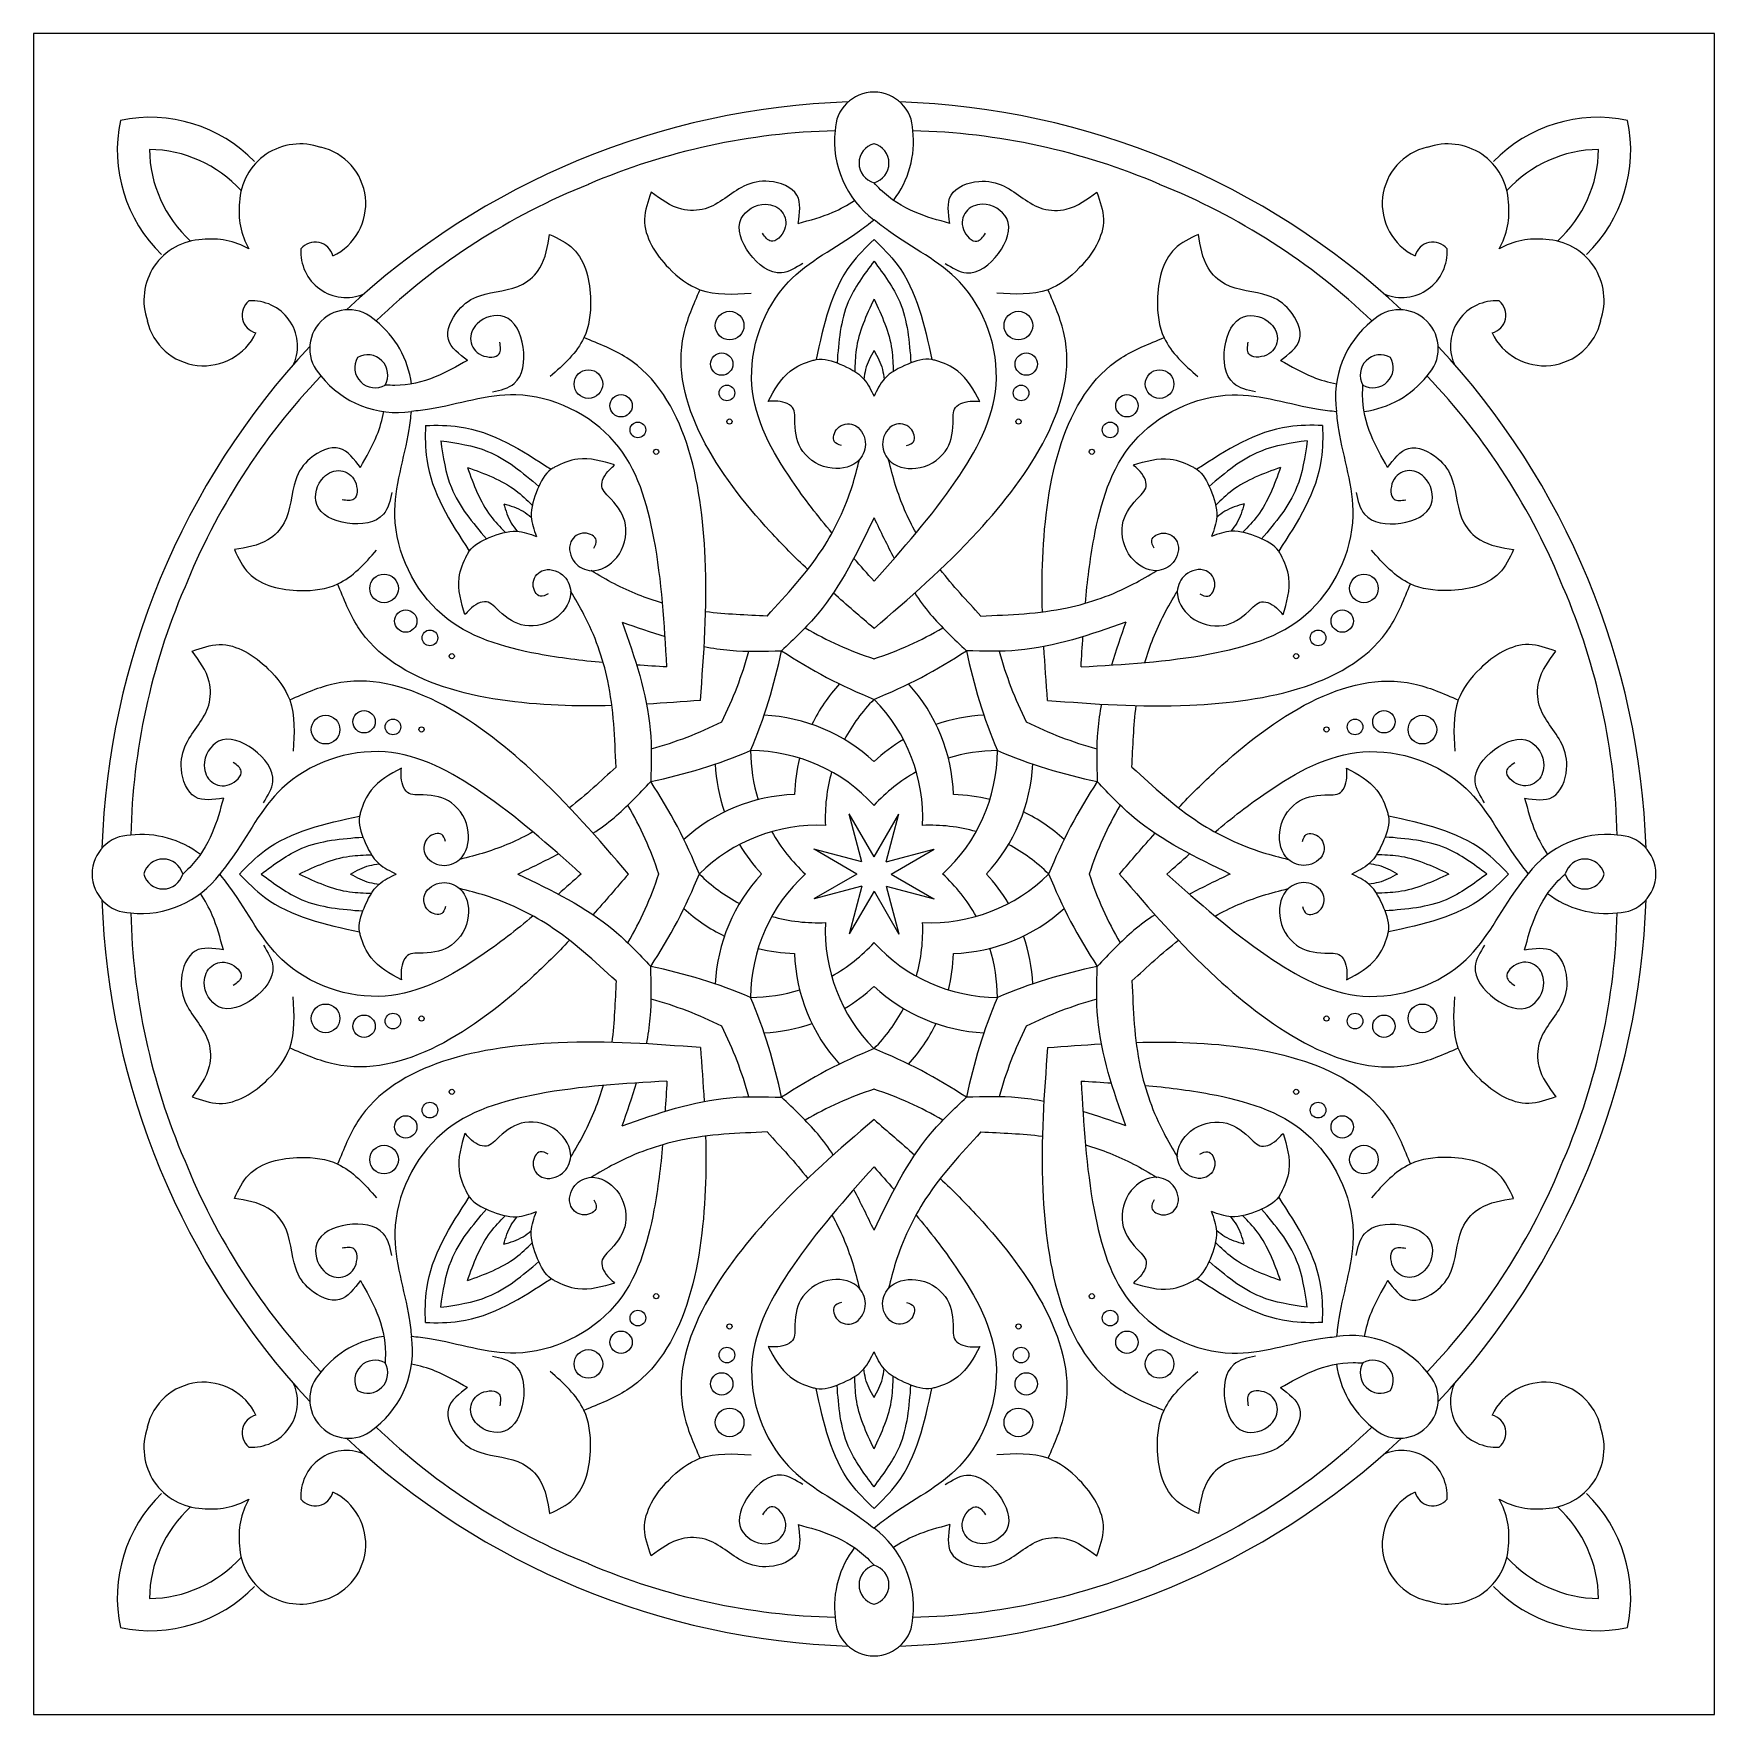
# Model space of a CAD drawing. Header units: metres. Extents: x 0 to 1, y 0 to 1.
import ezdxf

# ---------------------------------------------------------------- set-up
doc = ezdxf.new("R2010")
doc.units = ezdxf.units.M
doc.layers.add('ceco.net 98', color=7, linetype='Continuous')

msp = doc.modelspace()

# ---------------------------------------------------------------- linework, layer by layer
at = {"layer": 'ceco.net 98', "color": 8, "ltscale": 0.02}
for p, q in [((1, 1), (0, 1)), ((0, 1), (0, 0)), ((1, 0), (1, 1)), ((0.5, 0.5103), (0.4852, 0.5357)), ((0.4927, 0.5073), (0.4852, 0.5356)), ((0.5, 0.5103), (0.5148, 0.5356)), ((0.5073, 0.5073), (0.5148, 0.5357)), ((0.4927, 0.5073), (0.4643, 0.5148)), ((0.4897, 0.5), (0.4644, 0.5148)), ((0.5073, 0.5073), (0.5356, 0.5148)), ((0.5103, 0.5), (0.5357, 0.5148)), ((0.4897, 0.5), (0.4643, 0.4852)), ((0.5103, 0.5), (0.5356, 0.4852)), ((0.4927, 0.4927), (0.4644, 0.4852)), ((0.4927, 0.4927), (0.4852, 0.4643)), ((0.5073, 0.4927), (0.5148, 0.4644)), ((0.5073, 0.4927), (0.5357, 0.4852)), ((0.5, 0.4897), (0.4852, 0.4644)), ((0.5, 0.4897), (0.5148, 0.4643)), ((0, 0), (1, 0))]:
    msp.add_line(p, q, dxfattribs=at)
for centre, radius in [((0.4141, 0.8263), 0.00853), ((0.5859, 0.8263), 0.00853), ((0.4094, 0.8034), 0.00666), ((0.5906, 0.8034), 0.00666), ((0.3301, 0.7915), 0.00853), ((0.4125, 0.7862), 0.00466), ((0.5875, 0.7862), 0.00466), ((0.6699, 0.7915), 0.00853), ((0.3495, 0.7786), 0.00666), ((0.6505, 0.7786), 0.00666), ((0.414, 0.7692), 0.00153), ((0.586, 0.7692), 0.00153), ((0.3595, 0.7642), 0.00466), ((0.6405, 0.7642), 0.00466), ((0.3704, 0.7512), 0.00153), ((0.6296, 0.7512), 0.00153), ((0.2085, 0.6699), 0.00853), ((0.7915, 0.6699), 0.00853), ((0.2214, 0.6505), 0.00666), ((0.7786, 0.6505), 0.00666), ((0.2358, 0.6405), 0.00466), ((0.7642, 0.6405), 0.00466), ((0.2488, 0.6296), 0.00153), ((0.7512, 0.6296), 0.00153), ((0.1737, 0.5859), 0.00853), ((0.1966, 0.5906), 0.00666), ((0.2138, 0.5875), 0.00466), ((0.7862, 0.5875), 0.00466), ((0.8034, 0.5906), 0.00666), ((0.8263, 0.5859), 0.00853), ((0.2308, 0.586), 0.00153), ((0.7692, 0.586), 0.00153), ((0.1737, 0.4141), 0.00853), ((0.8263, 0.4141), 0.00853), ((0.1966, 0.4094), 0.00666), ((0.2138, 0.4125), 0.00466), ((0.2308, 0.414), 0.00153), ((0.7692, 0.414), 0.00153), ((0.7862, 0.4125), 0.00466), ((0.8034, 0.4094), 0.00666), ((0.2488, 0.3704), 0.00153), ((0.7512, 0.3704), 0.00153), ((0.2358, 0.3595), 0.00466), ((0.7642, 0.3595), 0.00466), ((0.2214, 0.3495), 0.00666), ((0.7786, 0.3495), 0.00666), ((0.2085, 0.3301), 0.00853), ((0.7915, 0.3301), 0.00853), ((0.3704, 0.2488), 0.00153), ((0.6296, 0.2488), 0.00153), ((0.3595, 0.2358), 0.00466), ((0.6405, 0.2358), 0.00466), ((0.414, 0.2308), 0.00153), ((0.586, 0.2308), 0.00153), ((0.3495, 0.2214), 0.00666), ((0.6505, 0.2214), 0.00666), ((0.3301, 0.2085), 0.00853), ((0.4125, 0.2138), 0.00466), ((0.5875, 0.2138), 0.00466), ((0.6699, 0.2085), 0.00853), ((0.4094, 0.1966), 0.00666), ((0.5906, 0.1966), 0.00666), ((0.4141, 0.1737), 0.00853), ((0.5859, 0.1737), 0.00853)]:
    msp.add_circle(centre, radius, dxfattribs=at)
for centre, radius, start, end in [((0.5, 0.9421), 0.0231, 0.3158, 179.6842), ((0.0693, 0.8639), 0.0863, 44.0029, 101.7874), ((0.5, 0.5), 0.4596, 91.927, 133.073), ((0.5, 0.5), 0.4596, 46.927, 88.073), ((0.9307, 0.8639), 0.0863, 78.2126, 135.9971), ((0.1361, 0.9307), 0.0863, 168.2126, 225.9971), ((0.4862, 0.5452), 0.3971, 91.3544, 113.1626), ((0.5348, 0.936), 0.0583, 173.8368, 233.3446), ((0.4652, 0.936), 0.0583, 322.8251, 6.1632), ((0.5138, 0.5452), 0.3971, 66.8374, 88.6456), ((0.8639, 0.9307), 0.0863, 314.0029, 11.7874), ((0.0678, 0.8556), 0.0755, 42.5671, 89.1876), ((0.1444, 0.9322), 0.0755, 180.8124, 227.4329), ((0.1586, 0.8983), 0.0361, 70.1297, 177.8687), ((0.1631, 0.8988), 0.0345, 295.7287, 76.9319), ((0.5031, 0.9229), 0.012, 104.9975, 255.0025), ((0.4969, 0.9229), 0.012, 284.9975, 75.0025), ((0.8369, 0.8988), 0.0345, 103.0681, 244.2713), ((0.8414, 0.8983), 0.0361, 2.1313, 109.8703), ((0.9322, 0.8556), 0.0755, 90.8124, 137.4329), ((0.8556, 0.9322), 0.0755, 312.5671, 359.1876), ((0.4778, 0.5417), 0.3971, 111.8374, 133.6456), ((0.5222, 0.5417), 0.3971, 46.3544, 68.1626), ((0.1686, 0.8945), 0.0464, 173.5553, 209.1722), ((0.8314, 0.8945), 0.0464, 330.8278, 6.4447), ((0.1017, 0.8414), 0.0361, 92.1313, 199.8703), ((0.1055, 0.8314), 0.0464, 60.8278, 96.4447), ((0.1675, 0.8652), 0.0108, 13.5968, 141.4673), ((0.186, 0.87), 0.027, 175.8281, 292.6895), ((0.814, 0.87), 0.027, 247.3105, 4.1719), ((0.8325, 0.8652), 0.0108, 38.5327, 166.4032), ((0.8945, 0.8314), 0.0464, 83.5553, 119.1722), ((0.8983, 0.8414), 0.0361, 340.1297, 87.8687), ((0.1348, 0.8325), 0.0108, 128.5327, 256.4032), ((0.13, 0.814), 0.027, 337.3105, 94.1719), ((0.87, 0.814), 0.027, 85.8281, 202.6895), ((0.8652, 0.8325), 0.0108, 283.5968, 51.4673), ((0.1874, 0.8126), 0.0231, 45.3158, 224.6842), ((0.8126, 0.8126), 0.0231, 315.3158, 134.6842), ((0.1012, 0.8369), 0.0345, 193.0681, 334.2713), ((0.1671, 0.7837), 0.0583, 7.8251, 51.1632), ((0.8329, 0.7837), 0.0583, 128.8368, 188.3446), ((0.8988, 0.8369), 0.0345, 205.7287, 346.9319), ((0.5, 0.5), 0.4596, 136.927, 178.073), ((0.5, 0.5), 0.4596, 1.927, 43.073), ((0.2031, 0.8013), 0.012, 149.9975, 300.0025), ((0.1987, 0.7969), 0.012, 329.9975, 120.0025), ((0.8013, 0.7969), 0.012, 59.9975, 210.0025), ((0.7969, 0.8013), 0.012, 239.9975, 30.0025), ((0.4583, 0.5222), 0.3971, 136.3544, 158.1626), ((0.2163, 0.8329), 0.0583, 218.8368, 278.3446), ((0.7837, 0.8329), 0.0583, 277.8251, 321.1632), ((0.5417, 0.5222), 0.3971, 21.8374, 43.6456), ((0.4548, 0.5138), 0.3971, 156.8374, 178.6456), ((0.5452, 0.5138), 0.3971, 1.3544, 23.1626), ((0.5716, 0.8429), 0.2265, 240.1921, 251.5738), ((0.4284, 0.8429), 0.2265, 288.4262, 299.8079), ((0.2069, 0.6919), 0.2265, 333.4262, 344.8079), ((0.1361, 0.6961), 0.3153, 337.1077, 348.4177), ((0.6187, 0.896), 0.3153, 236.5823, 247.8923), ((0.3813, 0.896), 0.3153, 292.1077, 303.4177), ((0.8639, 0.6961), 0.3153, 191.5823, 202.8923), ((0.7931, 0.6919), 0.2265, 195.1921, 206.5738), ((0.5561, 0.5436), 0.1035, 137.8155, 153.962), ((0.4439, 0.5436), 0.1035, 2.0669, 42.1845), ((0.5704, 0.5337), 0.0994, 135.1207, 152.2182), ((0.4296, 0.5337), 0.0994, 357.2251, 44.8793), ((0.3081, 0.7931), 0.2265, 285.1921, 296.5738), ((0.4295, 0.4911), 0.1035, 47.0669, 87.1845), ((0.5705, 0.4911), 0.1035, 92.8155, 108.962), ((0.6919, 0.7931), 0.2265, 243.4262, 254.8079), ((0.3039, 0.8639), 0.3153, 281.5823, 292.8923), ((0.4264, 0.474), 0.0994, 42.2251, 89.8793), ((0.526, 0.5736), 0.0994, 180.1207, 197.2182), ((0.5705, 0.4911), 0.1035, 120.7906, 132.9331), ((0.474, 0.5736), 0.0994, 312.2251, 359.8793), ((0.5736, 0.474), 0.0994, 90.1207, 107.2182), ((0.6961, 0.8639), 0.3153, 247.1077, 258.4177), ((0.5089, 0.5705), 0.1035, 182.8155, 198.962), ((0.5561, 0.5436), 0.1035, 165.7906, 177.9331), ((0.5704, 0.5337), 0.0994, 164.1513, 182.7749), ((0.5736, 0.474), 0.0994, 119.1513, 137.7749), ((0.4911, 0.5705), 0.1035, 317.0669, 357.1845), ((0.104, 0.3813), 0.3153, 22.1077, 33.4177), ((0.896, 0.3813), 0.3153, 146.5823, 157.8923), ((0.1571, 0.4284), 0.2265, 18.4262, 29.8079), ((0.4564, 0.4439), 0.1035, 92.0669, 132.1845), ((0.5436, 0.4439), 0.1035, 75.7906, 87.9331), ((0.8429, 0.4284), 0.2265, 150.1921, 161.5738), ((0.5436, 0.4439), 0.1035, 47.8155, 63.962), ((0.0579, 0.5), 0.0231, 90.3158, 269.6842), ((0.064, 0.4652), 0.0583, 52.8251, 96.1632), ((0.4663, 0.4296), 0.0994, 87.2251, 134.8793), ((0.526, 0.5736), 0.0994, 209.1513, 227.7749), ((0.5337, 0.4296), 0.0994, 74.1513, 92.7749), ((0.936, 0.4652), 0.0583, 83.8368, 143.3446), ((0.9421, 0.5), 0.0231, 270.3158, 89.6842), ((0.5089, 0.5705), 0.1035, 210.7906, 222.9331), ((0.5337, 0.4296), 0.0994, 45.1207, 62.2182), ((0.064, 0.5348), 0.0583, 263.8368, 323.3446), ((0.0771, 0.4969), 0.012, 14.9975, 165.0025), ((0.0771, 0.5031), 0.012, 194.9975, 345.0025), ((0.104, 0.6187), 0.3153, 326.5823, 337.8923), ((0.4663, 0.5704), 0.0994, 225.1207, 242.2182), ((0.5089, 0.4295), 0.1035, 137.0669, 177.1845), ((0.526, 0.4264), 0.0994, 132.2251, 179.8793), ((0.5337, 0.5704), 0.0994, 267.2251, 314.8793), ((0.474, 0.4264), 0.0994, 29.1513, 47.7749), ((0.4911, 0.4295), 0.1035, 30.7906, 42.9331), ((0.896, 0.6187), 0.3153, 202.1077, 213.4177), ((0.9229, 0.4969), 0.012, 14.9975, 165.0025), ((0.9229, 0.5031), 0.012, 194.9975, 345.0025), ((0.1571, 0.5716), 0.2265, 330.1921, 341.5738), ((0.8429, 0.5716), 0.2265, 198.4262, 209.8079), ((0.5, 0.5), 0.4596, 181.927, 223.073), ((0.5, 0.5), 0.4596, 316.927, 358.073), ((0.936, 0.5348), 0.0583, 232.8251, 276.1632), ((0.4548, 0.4862), 0.3971, 181.3544, 203.1626), ((0.4564, 0.5561), 0.1035, 227.8155, 243.962), ((0.4663, 0.5704), 0.0994, 254.1513, 272.7749), ((0.5704, 0.4663), 0.0994, 177.2251, 224.8793), ((0.4296, 0.4663), 0.0994, 344.1513, 2.7749), ((0.5436, 0.5561), 0.1035, 272.0669, 312.1845), ((0.5452, 0.4862), 0.3971, 336.8374, 358.6456), ((0.4911, 0.4295), 0.1035, 2.8155, 18.962), ((0.4564, 0.5561), 0.1035, 255.7906, 267.9331), ((0.5561, 0.4564), 0.1035, 182.0669, 222.1845), ((0.4264, 0.526), 0.0994, 299.1513, 317.7749), ((0.5736, 0.526), 0.0994, 222.2251, 269.8793), ((0.4439, 0.4564), 0.1035, 345.7906, 357.9331), ((0.474, 0.4264), 0.0994, 0.1207, 17.2182), ((0.3039, 0.1361), 0.3153, 67.1077, 78.4177), ((0.6961, 0.1361), 0.3153, 101.5823, 112.8923), ((0.4264, 0.526), 0.0994, 270.1207, 287.2182), ((0.4295, 0.5089), 0.1035, 300.7906, 312.9331), ((0.5705, 0.5089), 0.1035, 227.0669, 267.1845), ((0.3081, 0.2069), 0.2265, 63.4262, 74.8079), ((0.1361, 0.3039), 0.3153, 11.5823, 22.8923), ((0.4296, 0.4663), 0.0994, 315.1207, 332.2182), ((0.8639, 0.3039), 0.3153, 157.1077, 168.4177), ((0.6919, 0.2069), 0.2265, 105.1921, 116.5738), ((0.4295, 0.5089), 0.1035, 272.8155, 288.962), ((0.4439, 0.4564), 0.1035, 317.8155, 333.962), ((0.2069, 0.3081), 0.2265, 15.1921, 26.5738), ((0.7931, 0.3081), 0.2265, 153.4262, 164.8079), ((0.6187, 0.104), 0.3153, 112.1077, 123.4177), ((0.3813, 0.104), 0.3153, 56.5823, 67.8923), ((0.5716, 0.1571), 0.2265, 108.4262, 119.8079), ((0.4284, 0.1571), 0.2265, 60.1921, 71.5738), ((0.4583, 0.4778), 0.3971, 201.8374, 223.6456), ((0.5417, 0.4778), 0.3971, 316.3544, 338.1626), ((0.2163, 0.1671), 0.0583, 97.8251, 141.1632), ((0.1671, 0.2163), 0.0583, 308.8368, 8.3446), ((0.7837, 0.1671), 0.0583, 38.8368, 98.3446), ((0.2031, 0.1987), 0.012, 59.9975, 210.0025), ((0.7969, 0.1987), 0.012, 329.9975, 120.0025), ((0.1874, 0.1874), 0.0231, 135.3158, 314.6842), ((0.1987, 0.2031), 0.012, 239.9975, 30.0025), ((0.8329, 0.2163), 0.0583, 187.8251, 231.1632), ((0.8013, 0.2031), 0.012, 149.9975, 300.0025), ((0.8126, 0.1874), 0.0231, 225.3158, 44.6842), ((0.1012, 0.1631), 0.0345, 25.7287, 166.9319), ((0.13, 0.186), 0.027, 265.8281, 22.6895), ((0.87, 0.186), 0.027, 157.3105, 274.1719), ((0.8988, 0.1631), 0.0345, 13.0681, 154.2713), ((0.1017, 0.1586), 0.0361, 160.1297, 267.8687), ((0.1348, 0.1675), 0.0108, 103.5968, 231.4673), ((0.4778, 0.4583), 0.3971, 226.3544, 248.1626), ((0.5222, 0.4583), 0.3971, 291.8374, 313.6456), ((0.8652, 0.1675), 0.0108, 308.5327, 76.4032), ((0.8983, 0.1586), 0.0361, 272.1313, 19.8703), ((0.5, 0.5), 0.4596, 226.927, 268.073), ((0.5, 0.5), 0.4596, 271.927, 313.073), ((0.186, 0.13), 0.027, 67.3105, 184.1719), ((0.814, 0.13), 0.027, 355.8281, 112.6895), ((0.1361, 0.0693), 0.0863, 134.0029, 191.7874), ((0.1675, 0.1348), 0.0108, 218.5327, 346.4032), ((0.1631, 0.1012), 0.0345, 283.0681, 64.2713), ((0.8369, 0.1012), 0.0345, 115.7287, 256.9319), ((0.8325, 0.1348), 0.0108, 193.5968, 321.4673), ((0.8639, 0.0693), 0.0863, 348.2126, 45.9971), ((0.1444, 0.0678), 0.0755, 132.5671, 179.1876), ((0.1055, 0.1686), 0.0464, 263.5553, 299.1722), ((0.1686, 0.1055), 0.0464, 150.8278, 186.4447), ((0.8945, 0.1686), 0.0464, 240.8278, 276.4447), ((0.8314, 0.1055), 0.0464, 353.5553, 29.1722), ((0.8556, 0.0678), 0.0755, 0.8124, 47.4329), ((0.4652, 0.064), 0.0583, 353.8368, 53.3446), ((0.1586, 0.1017), 0.0361, 182.1313, 289.8703), ((0.8414, 0.1017), 0.0361, 250.1297, 357.8687), ((0.0678, 0.1444), 0.0755, 270.8124, 317.4329), ((0.5348, 0.064), 0.0583, 142.8251, 186.1632), ((0.9322, 0.1444), 0.0755, 222.5671, 269.1876), ((0.4862, 0.4548), 0.3971, 246.8374, 268.6456), ((0.5031, 0.0771), 0.012, 104.9975, 255.0025), ((0.4969, 0.0771), 0.012, 284.9975, 75.0025), ((0.5138, 0.4548), 0.3971, 271.3544, 293.1626), ((0.0693, 0.1361), 0.0863, 258.2126, 315.9971), ((0.9307, 0.1361), 0.0863, 224.0029, 281.7874), ((0.5, 0.0579), 0.0231, 180.3158, 359.6842)]:
    msp.add_arc(centre, radius, start, end, dxfattribs=at)
for points, knots in [([(0.4549, 0.8871), (0.4558, 0.8932), (0.4578, 0.9062), (0.4383, 0.9139), (0.4184, 0.9094), (0.4046, 0.8946), (0.3827, 0.8944), (0.3731, 0.9014), (0.3674, 0.9056)], [0, 0, 0, 0, 0.016789, 0.035275, 0.050623, 0.077296, 0.091154, 0.111938, 0.111938, 0.111938, 0.111938]), ([(0.5451, 0.8871), (0.5381, 0.889), (0.5233, 0.893), (0.5081, 0.9024), (0.5013, 0.9099), (0.5, 0.9113)], [0, 0, 0, 0, 0.021605, 0.0461904, 0.051928, 0.051928, 0.051928, 0.051928]), ([(0.5451, 0.8871), (0.5442, 0.8932), (0.5422, 0.9062), (0.5617, 0.9139), (0.5816, 0.9094), (0.5954, 0.8946), (0.6173, 0.8944), (0.6269, 0.9014), (0.6326, 0.9056)], [0, 0, 0, 0, 0.016789, 0.035275, 0.050623, 0.077296, 0.091154, 0.111938, 0.111938, 0.111938, 0.111938]), ([(0.3674, 0.9056), (0.3655, 0.9002), (0.3599, 0.8844), (0.3746, 0.8615), (0.3979, 0.8438), (0.4164, 0.8449), (0.427, 0.8455)], [0, 0, 0, 0, 0.016505, 0.048801, 0.071439, 0.102037, 0.102037, 0.102037, 0.102037]), ([(0.4549, 0.8871), (0.4619, 0.889), (0.4735, 0.8921), (0.4843, 0.898), (0.4884, 0.9008)], [0, 0, 0, 0, 0.300992, 0.504578, 0.504578, 0.504578, 0.504578]), ([(0.6326, 0.9056), (0.6345, 0.9002), (0.6401, 0.8844), (0.6254, 0.8615), (0.6021, 0.8438), (0.5836, 0.8449), (0.573, 0.8455)], [0, 0, 0, 0, 0.016505, 0.048801, 0.071439, 0.102037, 0.102037, 0.102037, 0.102037]), ([(0.4577, 0.8633), (0.4535, 0.8607), (0.4425, 0.8538), (0.4242, 0.8674), (0.4156, 0.8901), (0.4335, 0.901), (0.4467, 0.8952), (0.449, 0.8834), (0.4393, 0.8735), (0.4352, 0.879), (0.4336, 0.8812)], [0, 0, 0, 0, 0.013982, 0.036238, 0.057544, 0.074371, 0.085068, 0.095763, 0.106405, 0.113417, 0.113417, 0.113417, 0.113417]), ([(0.5423, 0.8633), (0.5465, 0.8607), (0.5575, 0.8538), (0.5758, 0.8674), (0.5844, 0.8901), (0.5665, 0.901), (0.5533, 0.8952), (0.551, 0.8834), (0.5607, 0.8735), (0.5648, 0.879), (0.5664, 0.8812)], [0, 0, 0, 0, 0.013982, 0.036238, 0.057544, 0.074371, 0.085068, 0.095763, 0.106405, 0.113417, 0.113417, 0.113417, 0.113417]), ([(0.2582, 0.8056), (0.2532, 0.8093), (0.2426, 0.817), (0.251, 0.8363), (0.2682, 0.8472), (0.2884, 0.8465), (0.304, 0.8618), (0.3059, 0.8735), (0.307, 0.8805)], [0, 0, 0, 0, 0.016789, 0.035275, 0.050623, 0.077296, 0.091154, 0.111938, 0.111938, 0.111938, 0.111938]), ([(0.307, 0.8805), (0.3121, 0.8781), (0.3273, 0.8708), (0.333, 0.8443), (0.3291, 0.8153), (0.3153, 0.803), (0.3073, 0.7959)], [0, 0, 0, 0, 0.016505, 0.048801, 0.071439, 0.102037, 0.102037, 0.102037, 0.102037]), ([(0.475, 0.7029), (0.4667, 0.7128), (0.446, 0.7393), (0.4179, 0.7902), (0.4407, 0.8555), (0.4807, 0.8739), (0.4971, 0.887), (0.5, 0.8892)], [0.53171, 0.53171, 0.53171, 0.53171, 1.07334, 1.93356, 2.84005, 3.56451, 3.71706, 3.71706, 3.71706, 3.71706]), ([(0.5, 0.6743), (0.517, 0.6933), (0.5476, 0.7276), (0.5821, 0.7902), (0.5593, 0.8555), (0.5193, 0.8739), (0.5029, 0.887), (0.5, 0.8892)], [0, 0, 0, 0, 0.077044, 0.13879, 0.203857, 0.255858, 0.266808, 0.266808, 0.266808, 0.266808]), ([(0.693, 0.8805), (0.6879, 0.8781), (0.6727, 0.8708), (0.667, 0.8443), (0.6709, 0.8153), (0.6847, 0.803), (0.6927, 0.7959)], [0, 0, 0, 0, 0.016505, 0.048801, 0.071439, 0.102037, 0.102037, 0.102037, 0.102037]), ([(0.7418, 0.8056), (0.7468, 0.8093), (0.7574, 0.817), (0.749, 0.8363), (0.7318, 0.8472), (0.7116, 0.8465), (0.696, 0.8618), (0.6941, 0.8735), (0.693, 0.8805)], [0, 0, 0, 0, 0.016789, 0.035275, 0.050623, 0.077296, 0.091154, 0.111938, 0.111938, 0.111938, 0.111938]), ([(0.5, 0.8775), (0.4951, 0.8727), (0.4758, 0.8537), (0.47, 0.8265), (0.4656, 0.8061)], [0, 0, 0, 0, 0.0201767, 0.0804369, 0.0804369, 0.0804369, 0.0804369]), ([(0.5, 0.8775), (0.5049, 0.8727), (0.5242, 0.8537), (0.53, 0.8265), (0.5344, 0.8061)], [0, 0, 0, 0, 0.0201767, 0.0804369, 0.0804369, 0.0804369, 0.0804369]), ([(0.5, 0.8646), (0.4942, 0.8568), (0.4808, 0.839), (0.479, 0.8167), (0.478, 0.8041)], [0, 0, 0, 0, 0.0286098, 0.0655329, 0.0655329, 0.0655329, 0.0655329]), ([(0.5, 0.8646), (0.5058, 0.8568), (0.5192, 0.839), (0.521, 0.8167), (0.522, 0.8041)], [0, 0, 0, 0, 0.0286098, 0.0655329, 0.0655329, 0.0655329, 0.0655329]), ([(0.4606, 0.6812), (0.453, 0.6883), (0.4146, 0.7268), (0.3715, 0.7901), (0.3926, 0.8388), (0.3965, 0.8477)], [0.74802, 0.74802, 0.74802, 0.74802, 1.17854, 2.96044, 3.35512, 3.35512, 3.35512, 3.35512]), ([(0.5, 0.8421), (0.4954, 0.8323), (0.489, 0.8184), (0.4887, 0.8033), (0.4886, 0.7989)], [0, 0, 0, 0, 0.0319342, 0.0450313, 0.0450313, 0.0450313, 0.0450313]), ([(0.5, 0.6461), (0.5208, 0.6639), (0.573, 0.7087), (0.6285, 0.7901), (0.6074, 0.8388), (0.6035, 0.8477)], [0, 0, 0, 0, 0.084595, 0.212499, 0.240829, 0.240829, 0.240829, 0.240829]), ([(0.5, 0.8421), (0.5046, 0.8323), (0.511, 0.8184), (0.5113, 0.8033), (0.5114, 0.7989)], [0, 0, 0, 0, 0.0319342, 0.0450313, 0.0450313, 0.0450313, 0.0450313]), ([(0.273, 0.7868), (0.2778, 0.7879), (0.2904, 0.7909), (0.2938, 0.8134), (0.2838, 0.8355), (0.2635, 0.8305), (0.2582, 0.8171), (0.265, 0.8071), (0.2788, 0.807), (0.2778, 0.8138), (0.2774, 0.8165)], [0, 0, 0, 0, 0.013982, 0.036238, 0.057544, 0.074371, 0.085068, 0.095763, 0.106405, 0.113417, 0.113417, 0.113417, 0.113417]), ([(0.727, 0.7868), (0.7222, 0.7879), (0.7096, 0.7909), (0.7062, 0.8134), (0.7162, 0.8355), (0.7365, 0.8305), (0.7418, 0.8171), (0.735, 0.8071), (0.7212, 0.807), (0.7222, 0.8138), (0.7226, 0.8165)], [0, 0, 0, 0, 0.013982, 0.036238, 0.057544, 0.074371, 0.085068, 0.095763, 0.106405, 0.113417, 0.113417, 0.113417, 0.113417]), ([(0.3967, 0.6033), (0.3988, 0.6306), (0.404, 0.6992), (0.3857, 0.796), (0.3363, 0.8155), (0.3274, 0.8191)], [0, 0, 0, 0, 0.084595, 0.212499, 0.240829, 0.240829, 0.240829, 0.240829]), ([(0.5, 0.8115), (0.498, 0.8078), (0.4951, 0.8024), (0.4942, 0.7963), (0.494, 0.7943)], [0, 0, 0, 0, 0.0123321, 0.018308, 0.018308, 0.018308, 0.018308]), ([(0.5, 0.8115), (0.502, 0.8078), (0.5049, 0.8024), (0.5058, 0.7963), (0.506, 0.7943)], [0, 0, 0, 0, 0.0123321, 0.018308, 0.018308, 0.018308, 0.018308]), ([(0.6002, 0.656), (0.5999, 0.6663), (0.6, 0.7208), (0.6143, 0.796), (0.6637, 0.8155), (0.6726, 0.8191)], [0.74802, 0.74802, 0.74802, 0.74802, 1.17854, 2.96044, 3.35512, 3.35512, 3.35512, 3.35512]), ([(0.2582, 0.8056), (0.2519, 0.802), (0.2385, 0.7944), (0.2212, 0.7903), (0.2111, 0.7908), (0.2092, 0.7908)], [0, 0, 0, 0, 0.021605, 0.0461904, 0.051928, 0.051928, 0.051928, 0.051928]), ([(0.437, 0.7812), (0.4407, 0.7879), (0.4468, 0.7991), (0.4593, 0.8045), (0.4695, 0.8071), (0.4807, 0.8034), (0.494, 0.7967), (0.4982, 0.7879), (0.5, 0.7842)], [0, 0, 0, 0, 0.022224, 0.036822, 0.0392275, 0.0536071, 0.0703179, 0.0823182, 0.0823182, 0.0823182, 0.0823182]), ([(0.563, 0.7812), (0.5593, 0.7879), (0.5532, 0.7991), (0.5407, 0.8045), (0.5305, 0.8071), (0.5193, 0.8034), (0.506, 0.7967), (0.5018, 0.7879), (0.5, 0.7842)], [0, 0, 0, 0, 0.022224, 0.036822, 0.0392275, 0.0536071, 0.0703179, 0.0823182, 0.0823182, 0.0823182, 0.0823182]), ([(0.7418, 0.8056), (0.7481, 0.802), (0.7586, 0.796), (0.7703, 0.7925), (0.7752, 0.7916)], [0, 0, 0, 0, 0.300992, 0.504578, 0.504578, 0.504578, 0.504578]), ([(0.8056, 0.7418), (0.802, 0.7481), (0.7944, 0.7615), (0.7903, 0.7788), (0.7908, 0.7889), (0.7908, 0.7908)], [0, 0, 0, 0, 0.021605, 0.0461904, 0.051928, 0.051928, 0.051928, 0.051928]), ([(0.3768, 0.6232), (0.3753, 0.6487), (0.3727, 0.6946), (0.3529, 0.7632), (0.2906, 0.7932), (0.2492, 0.778), (0.2284, 0.7756), (0.2248, 0.7752)], [0, 0, 0, 0, 0.077044, 0.13879, 0.203857, 0.255858, 0.266808, 0.266808, 0.266808, 0.266808]), ([(0.4806, 0.7549), (0.4789, 0.7555), (0.4744, 0.757), (0.4776, 0.7673), (0.4897, 0.7692), (0.4967, 0.7575), (0.4917, 0.7433), (0.4735, 0.7389), (0.4558, 0.7494), (0.4524, 0.765), (0.4535, 0.7793), (0.4433, 0.7816), (0.4384, 0.7813), (0.437, 0.7812)], [0, 0, 0, 0, 0.004789, 0.012909, 0.022667, 0.035054, 0.04608, 0.063137, 0.083245, 0.100623, 0.11005, 0.121019, 0.125257, 0.125257, 0.125257, 0.125257]), ([(0.5194, 0.7549), (0.5211, 0.7555), (0.5256, 0.757), (0.5224, 0.7673), (0.5103, 0.7692), (0.5033, 0.7575), (0.5083, 0.7433), (0.5265, 0.7389), (0.5442, 0.7494), (0.5476, 0.765), (0.5465, 0.7793), (0.5567, 0.7816), (0.5616, 0.7813), (0.563, 0.7812)], [0, 0, 0, 0, 0.004789, 0.012909, 0.022667, 0.035054, 0.04608, 0.063137, 0.083245, 0.100623, 0.11005, 0.121019, 0.125257, 0.125257, 0.125257, 0.125257]), ([(0.6258, 0.6611), (0.6269, 0.674), (0.631, 0.7074), (0.6471, 0.7632), (0.7094, 0.7932), (0.7508, 0.778), (0.7716, 0.7756), (0.7752, 0.7752)], [0.53171, 0.53171, 0.53171, 0.53171, 1.07334, 1.93356, 2.84005, 3.56451, 3.71706, 3.71706, 3.71706, 3.71706]), ([(0.1944, 0.7418), (0.198, 0.7481), (0.204, 0.7586), (0.2075, 0.7703), (0.2084, 0.7752)], [0, 0, 0, 0, 0.300992, 0.504578, 0.504578, 0.504578, 0.504578]), ([(0.3389, 0.6258), (0.326, 0.6269), (0.2926, 0.631), (0.2368, 0.6471), (0.2068, 0.7094), (0.222, 0.7508), (0.2244, 0.7716), (0.2248, 0.7752)], [0.53171, 0.53171, 0.53171, 0.53171, 1.07334, 1.93356, 2.84005, 3.56451, 3.71706, 3.71706, 3.71706, 3.71706]), ([(0.6232, 0.6232), (0.6487, 0.6247), (0.6946, 0.6273), (0.7632, 0.6471), (0.7932, 0.7094), (0.778, 0.7508), (0.7756, 0.7716), (0.7752, 0.7752)], [0, 0, 0, 0, 0.077044, 0.13879, 0.203857, 0.255858, 0.266808, 0.266808, 0.266808, 0.266808]), ([(0.2331, 0.7669), (0.233, 0.7601), (0.2328, 0.733), (0.2479, 0.7096), (0.2592, 0.6921)], [0, 0, 0, 0, 0.0201767, 0.0804369, 0.0804369, 0.0804369, 0.0804369]), ([(0.2331, 0.7669), (0.2399, 0.767), (0.267, 0.7672), (0.2904, 0.7521), (0.3079, 0.7408)], [0, 0, 0, 0, 0.0201767, 0.0804369, 0.0804369, 0.0804369, 0.0804369]), ([(0.7669, 0.7669), (0.7601, 0.767), (0.733, 0.7672), (0.7096, 0.7521), (0.6921, 0.7408)], [0, 0, 0, 0, 0.0201767, 0.0804369, 0.0804369, 0.0804369, 0.0804369]), ([(0.7669, 0.7669), (0.767, 0.7601), (0.7672, 0.733), (0.7521, 0.7096), (0.7408, 0.6921)], [0, 0, 0, 0, 0.0201767, 0.0804369, 0.0804369, 0.0804369, 0.0804369]), ([(0.1944, 0.7418), (0.1907, 0.7468), (0.183, 0.7574), (0.1637, 0.749), (0.1528, 0.7318), (0.1535, 0.7116), (0.1382, 0.696), (0.1265, 0.6941), (0.1195, 0.693)], [0, 0, 0, 0, 0.016789, 0.035275, 0.050623, 0.077296, 0.091154, 0.111938, 0.111938, 0.111938, 0.111938]), ([(0.2422, 0.7578), (0.2518, 0.7564), (0.2739, 0.7532), (0.2909, 0.7388), (0.3006, 0.7306)], [0, 0, 0, 0, 0.0286098, 0.0655329, 0.0655329, 0.0655329, 0.0655329]), ([(0.2422, 0.7578), (0.2436, 0.7482), (0.2468, 0.7261), (0.2612, 0.7091), (0.2694, 0.6994)], [0, 0, 0, 0, 0.0286098, 0.0655329, 0.0655329, 0.0655329, 0.0655329]), ([(0.7578, 0.7578), (0.7482, 0.7564), (0.7261, 0.7532), (0.7091, 0.7388), (0.6994, 0.7306)], [0, 0, 0, 0, 0.0286098, 0.0655329, 0.0655329, 0.0655329, 0.0655329]), ([(0.7578, 0.7578), (0.7564, 0.7482), (0.7532, 0.7261), (0.7388, 0.7091), (0.7306, 0.6994)], [0, 0, 0, 0, 0.0286098, 0.0655329, 0.0655329, 0.0655329, 0.0655329]), ([(0.8056, 0.7418), (0.8093, 0.7468), (0.817, 0.7574), (0.8363, 0.749), (0.8472, 0.7318), (0.8465, 0.7116), (0.8618, 0.696), (0.8735, 0.6941), (0.8805, 0.693)], [0, 0, 0, 0, 0.016789, 0.035275, 0.050623, 0.077296, 0.091154, 0.111938, 0.111938, 0.111938, 0.111938]), ([(0.2132, 0.727), (0.2121, 0.7222), (0.2091, 0.7096), (0.1866, 0.7062), (0.1645, 0.7162), (0.1695, 0.7365), (0.1829, 0.7418), (0.1929, 0.735), (0.193, 0.7212), (0.1862, 0.7222), (0.1835, 0.7226)], [0, 0, 0, 0, 0.013982, 0.036238, 0.057544, 0.074371, 0.085068, 0.095763, 0.106405, 0.113417, 0.113417, 0.113417, 0.113417]), ([(0.2581, 0.7419), (0.2683, 0.7382), (0.2826, 0.733), (0.2935, 0.7225), (0.2967, 0.7195)], [0, 0, 0, 0, 0.0319342, 0.0450313, 0.0450313, 0.0450313, 0.0450313]), ([(0.2581, 0.7419), (0.2618, 0.7317), (0.267, 0.7174), (0.2775, 0.7065), (0.2805, 0.7033)], [0, 0, 0, 0, 0.0319342, 0.0450313, 0.0450313, 0.0450313, 0.0450313]), ([(0.3457, 0.7434), (0.3383, 0.7456), (0.3262, 0.7491), (0.3135, 0.7441), (0.3044, 0.7388), (0.2991, 0.7282), (0.2945, 0.7141), (0.2977, 0.7048), (0.2991, 0.7009)], [0, 0, 0, 0, 0.022224, 0.036822, 0.0392275, 0.0536071, 0.0703179, 0.0823182, 0.0823182, 0.0823182, 0.0823182]), ([(0.3334, 0.6939), (0.3342, 0.6955), (0.3363, 0.6999), (0.3268, 0.7049), (0.317, 0.6976), (0.3203, 0.6844), (0.3339, 0.6779), (0.3498, 0.6877), (0.3549, 0.7076), (0.3463, 0.7211), (0.3354, 0.7304), (0.3409, 0.7392), (0.3447, 0.7425), (0.3457, 0.7434)], [0, 0, 0, 0, 0.004789, 0.012909, 0.022667, 0.035054, 0.04608, 0.063137, 0.083245, 0.100623, 0.11005, 0.121019, 0.125257, 0.125257, 0.125257, 0.125257]), ([(0.4364, 0.6535), (0.4481, 0.6662), (0.4694, 0.6892), (0.4853, 0.7227), (0.49, 0.7414), (0.4913, 0.7465)], [0, 0, 0, 0, 0.051611, 0.093513, 0.109416, 0.109416, 0.109416, 0.109416]), ([(0.525, 0.7029), (0.52, 0.7119), (0.5138, 0.7263), (0.51, 0.7414), (0.5087, 0.7465)], [0.874431, 0.874431, 0.874431, 0.874431, 1.302789, 1.52434, 1.52434, 1.52434, 1.52434]), ([(0.6666, 0.6939), (0.6658, 0.6955), (0.6637, 0.6999), (0.6732, 0.7049), (0.683, 0.6976), (0.6797, 0.6844), (0.6661, 0.6779), (0.6502, 0.6877), (0.6451, 0.7076), (0.6537, 0.7211), (0.6646, 0.7304), (0.6591, 0.7392), (0.6553, 0.7425), (0.6543, 0.7434)], [0, 0, 0, 0, 0.004789, 0.012909, 0.022667, 0.035054, 0.04608, 0.063137, 0.083245, 0.100623, 0.11005, 0.121019, 0.125257, 0.125257, 0.125257, 0.125257]), ([(0.6543, 0.7434), (0.6617, 0.7456), (0.6738, 0.7491), (0.6865, 0.7441), (0.6956, 0.7388), (0.7009, 0.7282), (0.7055, 0.7141), (0.7023, 0.7048), (0.7009, 0.7009)], [0, 0, 0, 0, 0.022224, 0.036822, 0.0392275, 0.0536071, 0.0703179, 0.0823182, 0.0823182, 0.0823182, 0.0823182]), ([(0.7419, 0.7419), (0.7317, 0.7382), (0.7174, 0.733), (0.7065, 0.7225), (0.7033, 0.7195)], [0, 0, 0, 0, 0.0319342, 0.0450313, 0.0450313, 0.0450313, 0.0450313]), ([(0.7419, 0.7419), (0.7382, 0.7317), (0.733, 0.7174), (0.7225, 0.7065), (0.7195, 0.7033)], [0, 0, 0, 0, 0.0319342, 0.0450313, 0.0450313, 0.0450313, 0.0450313]), ([(0.7868, 0.727), (0.7879, 0.7222), (0.7909, 0.7096), (0.8134, 0.7062), (0.8355, 0.7162), (0.8305, 0.7365), (0.8171, 0.7418), (0.8071, 0.735), (0.807, 0.7212), (0.8138, 0.7222), (0.8165, 0.7226)], [0, 0, 0, 0, 0.013982, 0.036238, 0.057544, 0.074371, 0.085068, 0.095763, 0.106405, 0.113417, 0.113417, 0.113417, 0.113417]), ([(0.2797, 0.7203), (0.2837, 0.7191), (0.2897, 0.7173), (0.2945, 0.7136), (0.2961, 0.7124)], [0, 0, 0, 0, 0.0123321, 0.018308, 0.018308, 0.018308, 0.018308]), ([(0.2797, 0.7203), (0.2809, 0.7163), (0.2827, 0.7103), (0.2864, 0.7055), (0.2876, 0.7039)], [0, 0, 0, 0, 0.0123321, 0.018308, 0.018308, 0.018308, 0.018308]), ([(0.7203, 0.7203), (0.7163, 0.7191), (0.7103, 0.7173), (0.7055, 0.7136), (0.7039, 0.7124)], [0, 0, 0, 0, 0.0123321, 0.018308, 0.018308, 0.018308, 0.018308]), ([(0.7203, 0.7203), (0.7191, 0.7163), (0.7173, 0.7103), (0.7136, 0.7055), (0.7124, 0.7039)], [0, 0, 0, 0, 0.0123321, 0.018308, 0.018308, 0.018308, 0.018308]), ([(0.5, 0.7119), (0.4903, 0.6917), (0.4761, 0.6622), (0.4525, 0.6398), (0.445, 0.6328)], [0, 0, 0, 0, 0.92339, 1.35123, 1.35123, 1.35123, 1.35123]), ([(0.2566, 0.6543), (0.2544, 0.6617), (0.2509, 0.6738), (0.2559, 0.6865), (0.2612, 0.6956), (0.2718, 0.7009), (0.2859, 0.7055), (0.2952, 0.7023), (0.2991, 0.7009)], [0, 0, 0, 0, 0.022224, 0.036822, 0.0392275, 0.0536071, 0.0703179, 0.0823182, 0.0823182, 0.0823182, 0.0823182]), ([(0.7434, 0.6543), (0.7456, 0.6617), (0.7491, 0.6738), (0.7441, 0.6865), (0.7388, 0.6956), (0.7282, 0.7009), (0.7141, 0.7055), (0.7048, 0.7023), (0.7009, 0.7009)], [0, 0, 0, 0, 0.022224, 0.036822, 0.0392275, 0.0536071, 0.0703179, 0.0823182, 0.0823182, 0.0823182, 0.0823182]), ([(0.1195, 0.693), (0.1219, 0.6879), (0.1292, 0.6727), (0.1557, 0.667), (0.1847, 0.6709), (0.197, 0.6847), (0.2041, 0.6927)], [0, 0, 0, 0, 0.016505, 0.048801, 0.071439, 0.102037, 0.102037, 0.102037, 0.102037]), ([(0.8805, 0.693), (0.8781, 0.6879), (0.8708, 0.6727), (0.8443, 0.667), (0.8153, 0.6709), (0.803, 0.6847), (0.7959, 0.6927)], [0, 0, 0, 0, 0.016505, 0.048801, 0.071439, 0.102037, 0.102037, 0.102037, 0.102037]), ([(0.3061, 0.6666), (0.3045, 0.6658), (0.3001, 0.6637), (0.2951, 0.6732), (0.3024, 0.683), (0.3156, 0.6797), (0.3221, 0.6661), (0.3123, 0.6502), (0.2924, 0.6451), (0.2789, 0.6537), (0.2696, 0.6646), (0.2608, 0.6591), (0.2575, 0.6553), (0.2566, 0.6543)], [0, 0, 0, 0, 0.004789, 0.012909, 0.022667, 0.035054, 0.04608, 0.063137, 0.083245, 0.100623, 0.11005, 0.121019, 0.125257, 0.125257, 0.125257, 0.125257]), ([(0.3742, 0.6611), (0.3643, 0.664), (0.3497, 0.6698), (0.3364, 0.6777), (0.3318, 0.6805)], [0.874431, 0.874431, 0.874431, 0.874431, 1.302789, 1.52434, 1.52434, 1.52434, 1.52434]), ([(0.5636, 0.6535), (0.5808, 0.6542), (0.6121, 0.6554), (0.6471, 0.6679), (0.6636, 0.6777), (0.6682, 0.6805)], [0, 0, 0, 0, 0.051611, 0.093513, 0.109416, 0.109416, 0.109416, 0.109416]), ([(0.6939, 0.6666), (0.6955, 0.6658), (0.6999, 0.6637), (0.7049, 0.6732), (0.6976, 0.683), (0.6844, 0.6797), (0.6779, 0.6661), (0.6877, 0.6502), (0.7076, 0.6451), (0.7211, 0.6537), (0.7304, 0.6646), (0.7392, 0.6591), (0.7425, 0.6553), (0.7434, 0.6543)], [0, 0, 0, 0, 0.004789, 0.012909, 0.022667, 0.035054, 0.04608, 0.063137, 0.083245, 0.100623, 0.11005, 0.121019, 0.125257, 0.125257, 0.125257, 0.125257]), ([(0.344, 0.6002), (0.3337, 0.5999), (0.2792, 0.6), (0.204, 0.6143), (0.1845, 0.6637), (0.1809, 0.6726)], [0.74802, 0.74802, 0.74802, 0.74802, 1.17854, 2.96044, 3.35512, 3.35512, 3.35512, 3.35512]), ([(0.6033, 0.6033), (0.6306, 0.6012), (0.6992, 0.596), (0.796, 0.6143), (0.8155, 0.6637), (0.8191, 0.6726)], [0, 0, 0, 0, 0.084595, 0.212499, 0.240829, 0.240829, 0.240829, 0.240829]), ([(0.3465, 0.5636), (0.3458, 0.5808), (0.3446, 0.6121), (0.3321, 0.6471), (0.3223, 0.6636), (0.3195, 0.6682)], [0, 0, 0, 0, 0.051611, 0.093513, 0.109416, 0.109416, 0.109416, 0.109416]), ([(0.5242, 0.6672), (0.5271, 0.6628), (0.5362, 0.6505), (0.5475, 0.6398), (0.555, 0.6328)], [0.705177, 0.705177, 0.705177, 0.705177, 0.923388, 1.351235, 1.351235, 1.351235, 1.351235]), ([(0.6611, 0.6258), (0.664, 0.6357), (0.6698, 0.6503), (0.6777, 0.6636), (0.6805, 0.6682)], [0.874431, 0.874431, 0.874431, 0.874431, 1.302789, 1.52434, 1.52434, 1.52434, 1.52434]), ([(0.3502, 0.6498), (0.3576, 0.6287), (0.3684, 0.5978), (0.3675, 0.5653), (0.3672, 0.555)], [0, 0, 0, 0, 0.92339, 1.35123, 1.35123, 1.35123, 1.35123]), ([(0.6498, 0.6498), (0.6287, 0.6424), (0.5978, 0.6316), (0.5653, 0.6325), (0.555, 0.6328)], [0, 0, 0, 0, 0.92339, 1.35123, 1.35123, 1.35123, 1.35123]), ([(0.1129, 0.5451), (0.1068, 0.5442), (0.0938, 0.5422), (0.0861, 0.5617), (0.0906, 0.5816), (0.1054, 0.5954), (0.1056, 0.6173), (0.0986, 0.6269), (0.0944, 0.6326)], [0, 0, 0, 0, 0.016789, 0.035275, 0.050623, 0.077296, 0.091154, 0.111938, 0.111938, 0.111938, 0.111938]), ([(0.0944, 0.6326), (0.0998, 0.6345), (0.1156, 0.6401), (0.1385, 0.6254), (0.1562, 0.6021), (0.1551, 0.5836), (0.1545, 0.573)], [0, 0, 0, 0, 0.016505, 0.048801, 0.071439, 0.102037, 0.102037, 0.102037, 0.102037]), ([(0.3989, 0.6353), (0.404, 0.6343), (0.4192, 0.6321), (0.4347, 0.6325), (0.445, 0.6328)], [0.705177, 0.705177, 0.705177, 0.705177, 0.923388, 1.351235, 1.351235, 1.351235, 1.351235]), ([(0.9056, 0.6326), (0.9002, 0.6345), (0.8844, 0.6401), (0.8615, 0.6254), (0.8438, 0.6021), (0.8449, 0.5836), (0.8455, 0.573)], [0, 0, 0, 0, 0.016505, 0.048801, 0.071439, 0.102037, 0.102037, 0.102037, 0.102037]), ([(0.8871, 0.5451), (0.8932, 0.5442), (0.9062, 0.5422), (0.9139, 0.5617), (0.9094, 0.5816), (0.8946, 0.5954), (0.8944, 0.6173), (0.9014, 0.6269), (0.9056, 0.6326)], [0, 0, 0, 0, 0.016789, 0.035275, 0.050623, 0.077296, 0.091154, 0.111938, 0.111938, 0.111938, 0.111938]), ([(0.3539, 0.5), (0.3361, 0.5208), (0.2913, 0.573), (0.2099, 0.6285), (0.1612, 0.6074), (0.1523, 0.6035)], [0, 0, 0, 0, 0.084595, 0.212499, 0.240829, 0.240829, 0.240829, 0.240829]), ([(0.6812, 0.5394), (0.6883, 0.547), (0.7268, 0.5854), (0.7901, 0.6285), (0.8388, 0.6074), (0.8477, 0.6035)], [0.74802, 0.74802, 0.74802, 0.74802, 1.17854, 2.96044, 3.35512, 3.35512, 3.35512, 3.35512]), ([(0.6353, 0.6011), (0.6343, 0.596), (0.6321, 0.5808), (0.6325, 0.5653), (0.6328, 0.555)], [0.705177, 0.705177, 0.705177, 0.705177, 0.923388, 1.351235, 1.351235, 1.351235, 1.351235]), ([(0.1367, 0.5423), (0.1393, 0.5465), (0.1462, 0.5575), (0.1326, 0.5758), (0.1099, 0.5844), (0.099, 0.5665), (0.1048, 0.5533), (0.1166, 0.551), (0.1265, 0.5607), (0.121, 0.5648), (0.1188, 0.5664)], [0, 0, 0, 0, 0.013982, 0.036238, 0.057544, 0.074371, 0.085068, 0.095763, 0.106405, 0.113417, 0.113417, 0.113417, 0.113417]), ([(0.8633, 0.5423), (0.8607, 0.5465), (0.8538, 0.5575), (0.8674, 0.5758), (0.8901, 0.5844), (0.901, 0.5665), (0.8952, 0.5533), (0.8834, 0.551), (0.8735, 0.5607), (0.879, 0.5648), (0.8812, 0.5664)], [0, 0, 0, 0, 0.013982, 0.036238, 0.057544, 0.074371, 0.085068, 0.095763, 0.106405, 0.113417, 0.113417, 0.113417, 0.113417]), ([(0.3257, 0.5), (0.3067, 0.517), (0.2724, 0.5476), (0.2098, 0.5821), (0.1445, 0.5593), (0.1261, 0.5193), (0.113, 0.5029), (0.1108, 0.5)], [0, 0, 0, 0, 0.077044, 0.13879, 0.203857, 0.255858, 0.266808, 0.266808, 0.266808, 0.266808]), ([(0.7029, 0.525), (0.7128, 0.5333), (0.7393, 0.554), (0.7902, 0.5821), (0.8555, 0.5593), (0.8739, 0.5193), (0.887, 0.5029), (0.8892, 0.5)], [0.53171, 0.53171, 0.53171, 0.53171, 1.07334, 1.93356, 2.84005, 3.56451, 3.71706, 3.71706, 3.71706, 3.71706]), ([(0.2188, 0.563), (0.2121, 0.5593), (0.2009, 0.5532), (0.1955, 0.5407), (0.1929, 0.5305), (0.1966, 0.5193), (0.2033, 0.506), (0.2121, 0.5018), (0.2158, 0.5)], [0, 0, 0, 0, 0.022224, 0.036822, 0.0392275, 0.0536071, 0.0703179, 0.0823182, 0.0823182, 0.0823182, 0.0823182]), ([(0.2451, 0.5194), (0.2445, 0.5211), (0.243, 0.5256), (0.2327, 0.5224), (0.2308, 0.5103), (0.2425, 0.5033), (0.2567, 0.5083), (0.2611, 0.5265), (0.2506, 0.5442), (0.235, 0.5476), (0.2207, 0.5465), (0.2184, 0.5567), (0.2187, 0.5616), (0.2188, 0.563)], [0, 0, 0, 0, 0.004789, 0.012909, 0.022667, 0.035054, 0.04608, 0.063137, 0.083245, 0.100623, 0.11005, 0.121019, 0.125257, 0.125257, 0.125257, 0.125257]), ([(0.6535, 0.5636), (0.6662, 0.5519), (0.6892, 0.5306), (0.7227, 0.5147), (0.7414, 0.51), (0.7465, 0.5087)], [0, 0, 0, 0, 0.051611, 0.093513, 0.109416, 0.109416, 0.109416, 0.109416]), ([(0.7549, 0.5194), (0.7555, 0.5211), (0.757, 0.5256), (0.7673, 0.5224), (0.7692, 0.5103), (0.7575, 0.5033), (0.7433, 0.5083), (0.7389, 0.5265), (0.7494, 0.5442), (0.765, 0.5476), (0.7793, 0.5465), (0.7816, 0.5567), (0.7813, 0.5616), (0.7812, 0.563)], [0, 0, 0, 0, 0.004789, 0.012909, 0.022667, 0.035054, 0.04608, 0.063137, 0.083245, 0.100623, 0.11005, 0.121019, 0.125257, 0.125257, 0.125257, 0.125257]), ([(0.7812, 0.563), (0.7879, 0.5593), (0.7991, 0.5532), (0.8045, 0.5407), (0.8071, 0.5305), (0.8034, 0.5193), (0.7967, 0.506), (0.7879, 0.5018), (0.7842, 0.5)], [0, 0, 0, 0, 0.022224, 0.036822, 0.0392275, 0.0536071, 0.0703179, 0.0823182, 0.0823182, 0.0823182, 0.0823182]), ([(0.3328, 0.5242), (0.3372, 0.5271), (0.3495, 0.5362), (0.3602, 0.5475), (0.3672, 0.555)], [0.705177, 0.705177, 0.705177, 0.705177, 0.923388, 1.351235, 1.351235, 1.351235, 1.351235]), ([(0.7119, 0.5), (0.6917, 0.5097), (0.6622, 0.5239), (0.6398, 0.5475), (0.6328, 0.555)], [0, 0, 0, 0, 0.92339, 1.35123, 1.35123, 1.35123, 1.35123]), ([(0.1129, 0.5451), (0.111, 0.5381), (0.107, 0.5233), (0.0976, 0.5081), (0.0901, 0.5013), (0.0887, 0.5)], [0, 0, 0, 0, 0.021605, 0.0461904, 0.051928, 0.051928, 0.051928, 0.051928]), ([(0.8871, 0.5451), (0.889, 0.5381), (0.8921, 0.5265), (0.898, 0.5157), (0.9008, 0.5116)], [0, 0, 0, 0, 0.300992, 0.504578, 0.504578, 0.504578, 0.504578]), ([(0.1225, 0.5), (0.1273, 0.5049), (0.1463, 0.5242), (0.1735, 0.53), (0.1939, 0.5344)], [0, 0, 0, 0, 0.0201767, 0.0804369, 0.0804369, 0.0804369, 0.0804369]), ([(0.8775, 0.5), (0.8727, 0.5049), (0.8537, 0.5242), (0.8265, 0.53), (0.8061, 0.5344)], [0, 0, 0, 0, 0.0201767, 0.0804369, 0.0804369, 0.0804369, 0.0804369]), ([(0.1354, 0.5), (0.1432, 0.5058), (0.161, 0.5192), (0.1833, 0.521), (0.1959, 0.522)], [0, 0, 0, 0, 0.0286098, 0.0655329, 0.0655329, 0.0655329, 0.0655329]), ([(0.2971, 0.525), (0.2881, 0.52), (0.2737, 0.5138), (0.2586, 0.51), (0.2535, 0.5087)], [0.874431, 0.874431, 0.874431, 0.874431, 1.302789, 1.52434, 1.52434, 1.52434, 1.52434]), ([(0.8646, 0.5), (0.8568, 0.5058), (0.839, 0.5192), (0.8167, 0.521), (0.8041, 0.522)], [0, 0, 0, 0, 0.0286098, 0.0655329, 0.0655329, 0.0655329, 0.0655329]), ([(0.1579, 0.5), (0.1677, 0.5046), (0.1816, 0.511), (0.1967, 0.5113), (0.2011, 0.5114)], [0, 0, 0, 0, 0.0319342, 0.0450313, 0.0450313, 0.0450313, 0.0450313]), ([(0.8421, 0.5), (0.8323, 0.5046), (0.8184, 0.511), (0.8033, 0.5113), (0.7989, 0.5114)], [0, 0, 0, 0, 0.0319342, 0.0450313, 0.0450313, 0.0450313, 0.0450313]), ([(0.2971, 0.475), (0.2872, 0.4667), (0.2607, 0.446), (0.2098, 0.4179), (0.1445, 0.4407), (0.1261, 0.4807), (0.113, 0.4971), (0.1108, 0.5)], [0.53171, 0.53171, 0.53171, 0.53171, 1.07334, 1.93356, 2.84005, 3.56451, 3.71706, 3.71706, 3.71706, 3.71706]), ([(0.1225, 0.5), (0.1273, 0.4951), (0.1463, 0.4758), (0.1735, 0.47), (0.1939, 0.4656)], [0, 0, 0, 0, 0.0201767, 0.0804369, 0.0804369, 0.0804369, 0.0804369]), ([(0.1354, 0.5), (0.1432, 0.4942), (0.161, 0.4808), (0.1833, 0.479), (0.1959, 0.478)], [0, 0, 0, 0, 0.0286098, 0.0655329, 0.0655329, 0.0655329, 0.0655329]), ([(0.1579, 0.5), (0.1677, 0.4954), (0.1816, 0.489), (0.1967, 0.4887), (0.2011, 0.4886)], [0, 0, 0, 0, 0.0319342, 0.0450313, 0.0450313, 0.0450313, 0.0450313]), ([(0.1885, 0.5), (0.1922, 0.502), (0.1976, 0.5049), (0.2037, 0.5058), (0.2057, 0.506)], [0, 0, 0, 0, 0.0123321, 0.018308, 0.018308, 0.018308, 0.018308]), ([(0.1885, 0.5), (0.1922, 0.498), (0.1976, 0.4951), (0.2037, 0.4942), (0.2057, 0.494)], [0, 0, 0, 0, 0.0123321, 0.018308, 0.018308, 0.018308, 0.018308]), ([(0.2188, 0.437), (0.2121, 0.4407), (0.2009, 0.4468), (0.1955, 0.4593), (0.1929, 0.4695), (0.1966, 0.4807), (0.2033, 0.494), (0.2121, 0.4982), (0.2158, 0.5)], [0, 0, 0, 0, 0.022224, 0.036822, 0.0392275, 0.0536071, 0.0703179, 0.0823182, 0.0823182, 0.0823182, 0.0823182]), ([(0.2881, 0.5), (0.3083, 0.4903), (0.3378, 0.4761), (0.3602, 0.4525), (0.3672, 0.445)], [0, 0, 0, 0, 0.92339, 1.35123, 1.35123, 1.35123, 1.35123]), ([(0.6461, 0.5), (0.6639, 0.4792), (0.7087, 0.427), (0.7901, 0.3715), (0.8388, 0.3926), (0.8477, 0.3965)], [0, 0, 0, 0, 0.084595, 0.212499, 0.240829, 0.240829, 0.240829, 0.240829]), ([(0.6743, 0.5), (0.6933, 0.483), (0.7276, 0.4524), (0.7902, 0.4179), (0.8555, 0.4407), (0.8739, 0.4807), (0.887, 0.4971), (0.8892, 0.5)], [0, 0, 0, 0, 0.077044, 0.13879, 0.203857, 0.255858, 0.266808, 0.266808, 0.266808, 0.266808]), ([(0.7812, 0.437), (0.7879, 0.4407), (0.7991, 0.4468), (0.8045, 0.4593), (0.8071, 0.4695), (0.8034, 0.4807), (0.7967, 0.494), (0.7879, 0.4982), (0.7842, 0.5)], [0, 0, 0, 0, 0.022224, 0.036822, 0.0392275, 0.0536071, 0.0703179, 0.0823182, 0.0823182, 0.0823182, 0.0823182]), ([(0.8115, 0.5), (0.8078, 0.502), (0.8024, 0.5049), (0.7963, 0.5058), (0.7943, 0.506)], [0, 0, 0, 0, 0.0123321, 0.018308, 0.018308, 0.018308, 0.018308]), ([(0.8115, 0.5), (0.8078, 0.498), (0.8024, 0.4951), (0.7963, 0.4942), (0.7943, 0.494)], [0, 0, 0, 0, 0.0123321, 0.018308, 0.018308, 0.018308, 0.018308]), ([(0.8421, 0.5), (0.8323, 0.4954), (0.8184, 0.489), (0.8033, 0.4887), (0.7989, 0.4886)], [0, 0, 0, 0, 0.0319342, 0.0450313, 0.0450313, 0.0450313, 0.0450313]), ([(0.8646, 0.5), (0.8568, 0.4942), (0.839, 0.4808), (0.8167, 0.479), (0.8041, 0.478)], [0, 0, 0, 0, 0.0286098, 0.0655329, 0.0655329, 0.0655329, 0.0655329]), ([(0.8775, 0.5), (0.8727, 0.4951), (0.8537, 0.4758), (0.8265, 0.47), (0.8061, 0.4656)], [0, 0, 0, 0, 0.0201767, 0.0804369, 0.0804369, 0.0804369, 0.0804369]), ([(0.8871, 0.4549), (0.889, 0.4619), (0.893, 0.4767), (0.9024, 0.4919), (0.9099, 0.4987), (0.9113, 0.5)], [0, 0, 0, 0, 0.021605, 0.0461904, 0.051928, 0.051928, 0.051928, 0.051928]), ([(0.2451, 0.4806), (0.2445, 0.4789), (0.243, 0.4744), (0.2327, 0.4776), (0.2308, 0.4897), (0.2425, 0.4967), (0.2567, 0.4917), (0.2611, 0.4735), (0.2506, 0.4558), (0.235, 0.4524), (0.2207, 0.4535), (0.2184, 0.4433), (0.2187, 0.4384), (0.2188, 0.437)], [0, 0, 0, 0, 0.004789, 0.012909, 0.022667, 0.035054, 0.04608, 0.063137, 0.083245, 0.100623, 0.11005, 0.121019, 0.125257, 0.125257, 0.125257, 0.125257]), ([(0.3465, 0.4364), (0.3338, 0.4481), (0.3108, 0.4694), (0.2773, 0.4853), (0.2586, 0.49), (0.2535, 0.4913)], [0, 0, 0, 0, 0.051611, 0.093513, 0.109416, 0.109416, 0.109416, 0.109416]), ([(0.7029, 0.475), (0.7119, 0.48), (0.7263, 0.4862), (0.7414, 0.49), (0.7465, 0.4913)], [0.874431, 0.874431, 0.874431, 0.874431, 1.302789, 1.52434, 1.52434, 1.52434, 1.52434]), ([(0.7549, 0.4806), (0.7555, 0.4789), (0.757, 0.4744), (0.7673, 0.4776), (0.7692, 0.4897), (0.7575, 0.4967), (0.7433, 0.4917), (0.7389, 0.4735), (0.7494, 0.4558), (0.765, 0.4524), (0.7793, 0.4535), (0.7816, 0.4433), (0.7813, 0.4384), (0.7812, 0.437)], [0, 0, 0, 0, 0.004789, 0.012909, 0.022667, 0.035054, 0.04608, 0.063137, 0.083245, 0.100623, 0.11005, 0.121019, 0.125257, 0.125257, 0.125257, 0.125257]), ([(0.1129, 0.4549), (0.111, 0.4619), (0.1079, 0.4735), (0.102, 0.4843), (0.0992, 0.4884)], [0, 0, 0, 0, 0.300992, 0.504578, 0.504578, 0.504578, 0.504578]), ([(0.6672, 0.4758), (0.6628, 0.4729), (0.6505, 0.4638), (0.6398, 0.4525), (0.6328, 0.445)], [0.705177, 0.705177, 0.705177, 0.705177, 0.923388, 1.351235, 1.351235, 1.351235, 1.351235]), ([(0.3188, 0.4606), (0.3117, 0.453), (0.2732, 0.4146), (0.2099, 0.3715), (0.1612, 0.3926), (0.1523, 0.3965)], [0.74802, 0.74802, 0.74802, 0.74802, 1.17854, 2.96044, 3.35512, 3.35512, 3.35512, 3.35512]), ([(0.1129, 0.4549), (0.1068, 0.4558), (0.0938, 0.4578), (0.0861, 0.4383), (0.0906, 0.4184), (0.1054, 0.4046), (0.1056, 0.3827), (0.0986, 0.3731), (0.0944, 0.3674)], [0, 0, 0, 0, 0.016789, 0.035275, 0.050623, 0.077296, 0.091154, 0.111938, 0.111938, 0.111938, 0.111938]), ([(0.1367, 0.4577), (0.1393, 0.4535), (0.1462, 0.4425), (0.1326, 0.4242), (0.1099, 0.4156), (0.099, 0.4335), (0.1048, 0.4467), (0.1166, 0.449), (0.1265, 0.4393), (0.121, 0.4352), (0.1188, 0.4336)], [0, 0, 0, 0, 0.013982, 0.036238, 0.057544, 0.074371, 0.085068, 0.095763, 0.106405, 0.113417, 0.113417, 0.113417, 0.113417]), ([(0.8633, 0.4577), (0.8607, 0.4535), (0.8538, 0.4425), (0.8674, 0.4242), (0.8901, 0.4156), (0.901, 0.4335), (0.8952, 0.4467), (0.8834, 0.449), (0.8735, 0.4393), (0.879, 0.4352), (0.8812, 0.4336)], [0, 0, 0, 0, 0.013982, 0.036238, 0.057544, 0.074371, 0.085068, 0.095763, 0.106405, 0.113417, 0.113417, 0.113417, 0.113417]), ([(0.8871, 0.4549), (0.8932, 0.4558), (0.9062, 0.4578), (0.9139, 0.4383), (0.9094, 0.4184), (0.8946, 0.4046), (0.8944, 0.3827), (0.9014, 0.3731), (0.9056, 0.3674)], [0, 0, 0, 0, 0.016789, 0.035275, 0.050623, 0.077296, 0.091154, 0.111938, 0.111938, 0.111938, 0.111938]), ([(0.3647, 0.3989), (0.3657, 0.404), (0.3679, 0.4192), (0.3675, 0.4347), (0.3672, 0.445)], [0.705177, 0.705177, 0.705177, 0.705177, 0.923388, 1.351235, 1.351235, 1.351235, 1.351235]), ([(0.6498, 0.3502), (0.6424, 0.3713), (0.6316, 0.4022), (0.6325, 0.4347), (0.6328, 0.445)], [0, 0, 0, 0, 0.92339, 1.35123, 1.35123, 1.35123, 1.35123]), ([(0.6535, 0.4364), (0.6542, 0.4192), (0.6554, 0.3879), (0.6679, 0.3529), (0.6777, 0.3364), (0.6805, 0.3318)], [0, 0, 0, 0, 0.051611, 0.093513, 0.109416, 0.109416, 0.109416, 0.109416]), ([(0.0944, 0.3674), (0.0998, 0.3655), (0.1156, 0.3599), (0.1385, 0.3746), (0.1562, 0.3979), (0.1551, 0.4164), (0.1545, 0.427)], [0, 0, 0, 0, 0.016505, 0.048801, 0.071439, 0.102037, 0.102037, 0.102037, 0.102037]), ([(0.9056, 0.3674), (0.9002, 0.3655), (0.8844, 0.3599), (0.8615, 0.3746), (0.8438, 0.3979), (0.8449, 0.4164), (0.8455, 0.427)], [0, 0, 0, 0, 0.016505, 0.048801, 0.071439, 0.102037, 0.102037, 0.102037, 0.102037]), ([(0.3967, 0.3967), (0.3694, 0.3988), (0.3008, 0.404), (0.204, 0.3857), (0.1845, 0.3363), (0.1809, 0.3274)], [0, 0, 0, 0, 0.084595, 0.212499, 0.240829, 0.240829, 0.240829, 0.240829]), ([(0.656, 0.3998), (0.6663, 0.4001), (0.7208, 0.4), (0.796, 0.3857), (0.8155, 0.3363), (0.8191, 0.3274)], [0.74802, 0.74802, 0.74802, 0.74802, 1.17854, 2.96044, 3.35512, 3.35512, 3.35512, 3.35512]), ([(0.6033, 0.3967), (0.6012, 0.3694), (0.596, 0.3008), (0.6143, 0.204), (0.6637, 0.1845), (0.6726, 0.1809)], [0, 0, 0, 0, 0.084595, 0.212499, 0.240829, 0.240829, 0.240829, 0.240829]), ([(0.3768, 0.3768), (0.3513, 0.3753), (0.3054, 0.3727), (0.2368, 0.3529), (0.2068, 0.2906), (0.222, 0.2492), (0.2244, 0.2284), (0.2248, 0.2248)], [0, 0, 0, 0, 0.077044, 0.13879, 0.203857, 0.255858, 0.266808, 0.266808, 0.266808, 0.266808]), ([(0.3389, 0.3742), (0.336, 0.3643), (0.3302, 0.3497), (0.3223, 0.3364), (0.3195, 0.3318)], [0.874431, 0.874431, 0.874431, 0.874431, 1.302789, 1.52434, 1.52434, 1.52434, 1.52434]), ([(0.6232, 0.3768), (0.6247, 0.3513), (0.6273, 0.3054), (0.6471, 0.2368), (0.7094, 0.2068), (0.7508, 0.222), (0.7716, 0.2244), (0.7752, 0.2248)], [0, 0, 0, 0, 0.077044, 0.13879, 0.203857, 0.255858, 0.266808, 0.266808, 0.266808, 0.266808]), ([(0.6611, 0.3742), (0.674, 0.3731), (0.7074, 0.369), (0.7632, 0.3529), (0.7932, 0.2906), (0.778, 0.2492), (0.7756, 0.2284), (0.7752, 0.2248)], [0.53171, 0.53171, 0.53171, 0.53171, 1.07334, 1.93356, 2.84005, 3.56451, 3.71706, 3.71706, 3.71706, 3.71706]), ([(0.3502, 0.3502), (0.3713, 0.3576), (0.4022, 0.3684), (0.4347, 0.3675), (0.445, 0.3672)], [0, 0, 0, 0, 0.92339, 1.35123, 1.35123, 1.35123, 1.35123]), ([(0.4758, 0.3328), (0.4729, 0.3372), (0.4638, 0.3495), (0.4525, 0.3602), (0.445, 0.3672)], [0.705177, 0.705177, 0.705177, 0.705177, 0.923388, 1.351235, 1.351235, 1.351235, 1.351235]), ([(0.5, 0.2881), (0.5097, 0.3083), (0.5239, 0.3378), (0.5475, 0.3602), (0.555, 0.3672)], [0, 0, 0, 0, 0.92339, 1.35123, 1.35123, 1.35123, 1.35123]), ([(0.6011, 0.3647), (0.596, 0.3657), (0.5808, 0.3679), (0.5653, 0.3675), (0.555, 0.3672)], [0.705177, 0.705177, 0.705177, 0.705177, 0.923388, 1.351235, 1.351235, 1.351235, 1.351235]), ([(0.3061, 0.3334), (0.3045, 0.3342), (0.3001, 0.3363), (0.2951, 0.3268), (0.3024, 0.317), (0.3156, 0.3203), (0.3221, 0.3339), (0.3123, 0.3498), (0.2924, 0.3549), (0.2789, 0.3463), (0.2696, 0.3354), (0.2608, 0.3409), (0.2575, 0.3447), (0.2566, 0.3457)], [0, 0, 0, 0, 0.004789, 0.012909, 0.022667, 0.035054, 0.04608, 0.063137, 0.083245, 0.100623, 0.11005, 0.121019, 0.125257, 0.125257, 0.125257, 0.125257]), ([(0.5, 0.3539), (0.4792, 0.3361), (0.427, 0.2913), (0.3715, 0.2099), (0.3926, 0.1612), (0.3965, 0.1523)], [0, 0, 0, 0, 0.084595, 0.212499, 0.240829, 0.240829, 0.240829, 0.240829]), ([(0.6939, 0.3334), (0.6955, 0.3342), (0.6999, 0.3363), (0.7049, 0.3268), (0.6976, 0.317), (0.6844, 0.3203), (0.6779, 0.3339), (0.6877, 0.3498), (0.7076, 0.3549), (0.7211, 0.3463), (0.7304, 0.3354), (0.7392, 0.3409), (0.7425, 0.3447), (0.7434, 0.3457)], [0, 0, 0, 0, 0.004789, 0.012909, 0.022667, 0.035054, 0.04608, 0.063137, 0.083245, 0.100623, 0.11005, 0.121019, 0.125257, 0.125257, 0.125257, 0.125257]), ([(0.2566, 0.3457), (0.2544, 0.3383), (0.2509, 0.3262), (0.2559, 0.3135), (0.2612, 0.3044), (0.2718, 0.2991), (0.2859, 0.2945), (0.2952, 0.2977), (0.2991, 0.2991)], [0, 0, 0, 0, 0.022224, 0.036822, 0.0392275, 0.0536071, 0.0703179, 0.0823182, 0.0823182, 0.0823182, 0.0823182]), ([(0.3998, 0.344), (0.4001, 0.3337), (0.4, 0.2792), (0.3857, 0.204), (0.3363, 0.1845), (0.3274, 0.1809)], [0.74802, 0.74802, 0.74802, 0.74802, 1.17854, 2.96044, 3.35512, 3.35512, 3.35512, 3.35512]), ([(0.4364, 0.3465), (0.4192, 0.3458), (0.3879, 0.3446), (0.3529, 0.3321), (0.3364, 0.3223), (0.3318, 0.3195)], [0, 0, 0, 0, 0.051611, 0.093513, 0.109416, 0.109416, 0.109416, 0.109416]), ([(0.5636, 0.3465), (0.5519, 0.3338), (0.5306, 0.3108), (0.5147, 0.2773), (0.51, 0.2586), (0.5087, 0.2535)], [0, 0, 0, 0, 0.051611, 0.093513, 0.109416, 0.109416, 0.109416, 0.109416]), ([(0.7434, 0.3457), (0.7456, 0.3383), (0.7491, 0.3262), (0.7441, 0.3135), (0.7388, 0.3044), (0.7282, 0.2991), (0.7141, 0.2945), (0.7048, 0.2977), (0.7009, 0.2991)], [0, 0, 0, 0, 0.022224, 0.036822, 0.0392275, 0.0536071, 0.0703179, 0.0823182, 0.0823182, 0.0823182, 0.0823182]), ([(0.1195, 0.307), (0.1219, 0.3121), (0.1292, 0.3273), (0.1557, 0.333), (0.1847, 0.3291), (0.197, 0.3153), (0.2041, 0.3073)], [0, 0, 0, 0, 0.016505, 0.048801, 0.071439, 0.102037, 0.102037, 0.102037, 0.102037]), ([(0.3742, 0.3389), (0.3731, 0.326), (0.369, 0.2926), (0.3529, 0.2368), (0.2906, 0.2068), (0.2492, 0.222), (0.2284, 0.2244), (0.2248, 0.2248)], [0.53171, 0.53171, 0.53171, 0.53171, 1.07334, 1.93356, 2.84005, 3.56451, 3.71706, 3.71706, 3.71706, 3.71706]), ([(0.6258, 0.3389), (0.6357, 0.336), (0.6503, 0.3302), (0.6636, 0.3223), (0.6682, 0.3195)], [0.874431, 0.874431, 0.874431, 0.874431, 1.302789, 1.52434, 1.52434, 1.52434, 1.52434]), ([(0.8805, 0.307), (0.8781, 0.3121), (0.8708, 0.3273), (0.8443, 0.333), (0.8153, 0.3291), (0.803, 0.3153), (0.7959, 0.3073)], [0, 0, 0, 0, 0.016505, 0.048801, 0.071439, 0.102037, 0.102037, 0.102037, 0.102037]), ([(0.5, 0.3257), (0.483, 0.3067), (0.4524, 0.2724), (0.4179, 0.2098), (0.4407, 0.1445), (0.4807, 0.1261), (0.4971, 0.113), (0.5, 0.1108)], [0, 0, 0, 0, 0.077044, 0.13879, 0.203857, 0.255858, 0.266808, 0.266808, 0.266808, 0.266808]), ([(0.3334, 0.3061), (0.3342, 0.3045), (0.3363, 0.3001), (0.3268, 0.2951), (0.317, 0.3024), (0.3203, 0.3156), (0.3339, 0.3221), (0.3498, 0.3123), (0.3549, 0.2924), (0.3463, 0.2789), (0.3354, 0.2696), (0.3409, 0.2608), (0.3447, 0.2575), (0.3457, 0.2566)], [0, 0, 0, 0, 0.004789, 0.012909, 0.022667, 0.035054, 0.04608, 0.063137, 0.083245, 0.100623, 0.11005, 0.121019, 0.125257, 0.125257, 0.125257, 0.125257]), ([(0.5394, 0.3188), (0.547, 0.3117), (0.5854, 0.2732), (0.6285, 0.2099), (0.6074, 0.1612), (0.6035, 0.1523)], [0.74802, 0.74802, 0.74802, 0.74802, 1.17854, 2.96044, 3.35512, 3.35512, 3.35512, 3.35512]), ([(0.6666, 0.3061), (0.6658, 0.3045), (0.6637, 0.3001), (0.6732, 0.2951), (0.683, 0.3024), (0.6797, 0.3156), (0.6661, 0.3221), (0.6502, 0.3123), (0.6451, 0.2924), (0.6537, 0.2789), (0.6646, 0.2696), (0.6591, 0.2608), (0.6553, 0.2575), (0.6543, 0.2566)], [0, 0, 0, 0, 0.004789, 0.012909, 0.022667, 0.035054, 0.04608, 0.063137, 0.083245, 0.100623, 0.11005, 0.121019, 0.125257, 0.125257, 0.125257, 0.125257]), ([(0.1944, 0.2582), (0.1907, 0.2532), (0.183, 0.2426), (0.1637, 0.251), (0.1528, 0.2682), (0.1535, 0.2884), (0.1382, 0.304), (0.1265, 0.3059), (0.1195, 0.307)], [0, 0, 0, 0, 0.016789, 0.035275, 0.050623, 0.077296, 0.091154, 0.111938, 0.111938, 0.111938, 0.111938]), ([(0.2331, 0.2331), (0.233, 0.2399), (0.2328, 0.267), (0.2479, 0.2904), (0.2592, 0.3079)], [0, 0, 0, 0, 0.0201767, 0.0804369, 0.0804369, 0.0804369, 0.0804369]), ([(0.2422, 0.2422), (0.2436, 0.2518), (0.2468, 0.2739), (0.2612, 0.2909), (0.2694, 0.3006)], [0, 0, 0, 0, 0.0286098, 0.0655329, 0.0655329, 0.0655329, 0.0655329]), ([(0.7578, 0.2422), (0.7564, 0.2518), (0.7532, 0.2739), (0.7388, 0.2909), (0.7306, 0.3006)], [0, 0, 0, 0, 0.0286098, 0.0655329, 0.0655329, 0.0655329, 0.0655329]), ([(0.7669, 0.2331), (0.767, 0.2399), (0.7672, 0.267), (0.7521, 0.2904), (0.7408, 0.3079)], [0, 0, 0, 0, 0.0201767, 0.0804369, 0.0804369, 0.0804369, 0.0804369]), ([(0.8056, 0.2582), (0.8093, 0.2532), (0.817, 0.2426), (0.8363, 0.251), (0.8472, 0.2682), (0.8465, 0.2884), (0.8618, 0.304), (0.8735, 0.3059), (0.8805, 0.307)], [0, 0, 0, 0, 0.016789, 0.035275, 0.050623, 0.077296, 0.091154, 0.111938, 0.111938, 0.111938, 0.111938]), ([(0.2132, 0.273), (0.2121, 0.2778), (0.2091, 0.2904), (0.1866, 0.2938), (0.1645, 0.2838), (0.1695, 0.2635), (0.1829, 0.2582), (0.1929, 0.265), (0.193, 0.2788), (0.1862, 0.2778), (0.1835, 0.2774)], [0, 0, 0, 0, 0.013982, 0.036238, 0.057544, 0.074371, 0.085068, 0.095763, 0.106405, 0.113417, 0.113417, 0.113417, 0.113417]), ([(0.2581, 0.2581), (0.2618, 0.2683), (0.267, 0.2826), (0.2775, 0.2935), (0.2805, 0.2967)], [0, 0, 0, 0, 0.0319342, 0.0450313, 0.0450313, 0.0450313, 0.0450313]), ([(0.2797, 0.2797), (0.2809, 0.2837), (0.2827, 0.2897), (0.2864, 0.2945), (0.2876, 0.2961)], [0, 0, 0, 0, 0.0123321, 0.018308, 0.018308, 0.018308, 0.018308]), ([(0.3457, 0.2566), (0.3383, 0.2544), (0.3262, 0.2509), (0.3135, 0.2559), (0.3044, 0.2612), (0.2991, 0.2718), (0.2945, 0.2859), (0.2977, 0.2952), (0.2991, 0.2991)], [0, 0, 0, 0, 0.022224, 0.036822, 0.0392275, 0.0536071, 0.0703179, 0.0823182, 0.0823182, 0.0823182, 0.0823182]), ([(0.475, 0.2971), (0.48, 0.2881), (0.4862, 0.2737), (0.49, 0.2586), (0.4913, 0.2535)], [0.874431, 0.874431, 0.874431, 0.874431, 1.302789, 1.52434, 1.52434, 1.52434, 1.52434]), ([(0.525, 0.2971), (0.5333, 0.2872), (0.554, 0.2607), (0.5821, 0.2098), (0.5593, 0.1445), (0.5193, 0.1261), (0.5029, 0.113), (0.5, 0.1108)], [0.53171, 0.53171, 0.53171, 0.53171, 1.07334, 1.93356, 2.84005, 3.56451, 3.71706, 3.71706, 3.71706, 3.71706]), ([(0.6543, 0.2566), (0.6617, 0.2544), (0.6738, 0.2509), (0.6865, 0.2559), (0.6956, 0.2612), (0.7009, 0.2718), (0.7055, 0.2859), (0.7023, 0.2952), (0.7009, 0.2991)], [0, 0, 0, 0, 0.022224, 0.036822, 0.0392275, 0.0536071, 0.0703179, 0.0823182, 0.0823182, 0.0823182, 0.0823182]), ([(0.7203, 0.2797), (0.7191, 0.2837), (0.7173, 0.2897), (0.7136, 0.2945), (0.7124, 0.2961)], [0, 0, 0, 0, 0.0123321, 0.018308, 0.018308, 0.018308, 0.018308]), ([(0.7419, 0.2581), (0.7382, 0.2683), (0.733, 0.2826), (0.7225, 0.2935), (0.7195, 0.2967)], [0, 0, 0, 0, 0.0319342, 0.0450313, 0.0450313, 0.0450313, 0.0450313]), ([(0.7868, 0.273), (0.7879, 0.2778), (0.7909, 0.2904), (0.8134, 0.2938), (0.8355, 0.2838), (0.8305, 0.2635), (0.8171, 0.2582), (0.8071, 0.265), (0.807, 0.2788), (0.8138, 0.2778), (0.8165, 0.2774)], [0, 0, 0, 0, 0.013982, 0.036238, 0.057544, 0.074371, 0.085068, 0.095763, 0.106405, 0.113417, 0.113417, 0.113417, 0.113417]), ([(0.2581, 0.2581), (0.2683, 0.2618), (0.2826, 0.267), (0.2935, 0.2775), (0.2967, 0.2805)], [0, 0, 0, 0, 0.0319342, 0.0450313, 0.0450313, 0.0450313, 0.0450313]), ([(0.2797, 0.2797), (0.2837, 0.2809), (0.2897, 0.2827), (0.2945, 0.2864), (0.2961, 0.2876)], [0, 0, 0, 0, 0.0123321, 0.018308, 0.018308, 0.018308, 0.018308]), ([(0.7419, 0.2581), (0.7317, 0.2618), (0.7174, 0.267), (0.7065, 0.2775), (0.7033, 0.2805)], [0, 0, 0, 0, 0.0319342, 0.0450313, 0.0450313, 0.0450313, 0.0450313]), ([(0.7203, 0.2797), (0.7163, 0.2809), (0.7103, 0.2827), (0.7055, 0.2864), (0.7039, 0.2876)], [0, 0, 0, 0, 0.0123321, 0.018308, 0.018308, 0.018308, 0.018308]), ([(0.2422, 0.2422), (0.2518, 0.2436), (0.2739, 0.2468), (0.2909, 0.2612), (0.3006, 0.2694)], [0, 0, 0, 0, 0.0286098, 0.0655329, 0.0655329, 0.0655329, 0.0655329]), ([(0.7578, 0.2422), (0.7482, 0.2436), (0.7261, 0.2468), (0.7091, 0.2612), (0.6994, 0.2694)], [0, 0, 0, 0, 0.0286098, 0.0655329, 0.0655329, 0.0655329, 0.0655329]), ([(0.1944, 0.2582), (0.198, 0.2519), (0.2056, 0.2385), (0.2097, 0.2212), (0.2092, 0.2111), (0.2092, 0.2092)], [0, 0, 0, 0, 0.021605, 0.0461904, 0.051928, 0.051928, 0.051928, 0.051928]), ([(0.2331, 0.2331), (0.2399, 0.233), (0.267, 0.2328), (0.2904, 0.2479), (0.3079, 0.2592)], [0, 0, 0, 0, 0.0201767, 0.0804369, 0.0804369, 0.0804369, 0.0804369]), ([(0.4806, 0.2451), (0.4789, 0.2445), (0.4744, 0.243), (0.4776, 0.2327), (0.4897, 0.2308), (0.4967, 0.2425), (0.4917, 0.2567), (0.4735, 0.2611), (0.4558, 0.2506), (0.4524, 0.235), (0.4535, 0.2207), (0.4433, 0.2184), (0.4384, 0.2187), (0.437, 0.2188)], [0, 0, 0, 0, 0.004789, 0.012909, 0.022667, 0.035054, 0.04608, 0.063137, 0.083245, 0.100623, 0.11005, 0.121019, 0.125257, 0.125257, 0.125257, 0.125257]), ([(0.5194, 0.2451), (0.5211, 0.2445), (0.5256, 0.243), (0.5224, 0.2327), (0.5103, 0.2308), (0.5033, 0.2425), (0.5083, 0.2567), (0.5265, 0.2611), (0.5442, 0.2506), (0.5476, 0.235), (0.5465, 0.2207), (0.5567, 0.2184), (0.5616, 0.2187), (0.563, 0.2188)], [0, 0, 0, 0, 0.004789, 0.012909, 0.022667, 0.035054, 0.04608, 0.063137, 0.083245, 0.100623, 0.11005, 0.121019, 0.125257, 0.125257, 0.125257, 0.125257]), ([(0.7669, 0.2331), (0.7601, 0.233), (0.733, 0.2328), (0.7096, 0.2479), (0.6921, 0.2592)], [0, 0, 0, 0, 0.0201767, 0.0804369, 0.0804369, 0.0804369, 0.0804369]), ([(0.8056, 0.2582), (0.802, 0.2519), (0.796, 0.2414), (0.7925, 0.2297), (0.7916, 0.2248)], [0, 0, 0, 0, 0.300992, 0.504578, 0.504578, 0.504578, 0.504578]), ([(0.273, 0.2132), (0.2778, 0.2121), (0.2904, 0.2091), (0.2938, 0.1866), (0.2838, 0.1645), (0.2635, 0.1695), (0.2582, 0.1829), (0.265, 0.1929), (0.2788, 0.193), (0.2778, 0.1862), (0.2774, 0.1835)], [0, 0, 0, 0, 0.013982, 0.036238, 0.057544, 0.074371, 0.085068, 0.095763, 0.106405, 0.113417, 0.113417, 0.113417, 0.113417]), ([(0.437, 0.2188), (0.4407, 0.2121), (0.4468, 0.2009), (0.4593, 0.1955), (0.4695, 0.1929), (0.4807, 0.1966), (0.494, 0.2033), (0.4982, 0.2121), (0.5, 0.2158)], [0, 0, 0, 0, 0.022224, 0.036822, 0.0392275, 0.0536071, 0.0703179, 0.0823182, 0.0823182, 0.0823182, 0.0823182]), ([(0.563, 0.2188), (0.5593, 0.2121), (0.5532, 0.2009), (0.5407, 0.1955), (0.5305, 0.1929), (0.5193, 0.1966), (0.506, 0.2033), (0.5018, 0.2121), (0.5, 0.2158)], [0, 0, 0, 0, 0.022224, 0.036822, 0.0392275, 0.0536071, 0.0703179, 0.0823182, 0.0823182, 0.0823182, 0.0823182]), ([(0.727, 0.2132), (0.7222, 0.2121), (0.7096, 0.2091), (0.7062, 0.1866), (0.7162, 0.1645), (0.7365, 0.1695), (0.7418, 0.1829), (0.735, 0.1929), (0.7212, 0.193), (0.7222, 0.1862), (0.7226, 0.1835)], [0, 0, 0, 0, 0.013982, 0.036238, 0.057544, 0.074371, 0.085068, 0.095763, 0.106405, 0.113417, 0.113417, 0.113417, 0.113417]), ([(0.2582, 0.1944), (0.2519, 0.198), (0.2414, 0.204), (0.2297, 0.2075), (0.2248, 0.2084)], [0, 0, 0, 0, 0.300992, 0.504578, 0.504578, 0.504578, 0.504578]), ([(0.307, 0.1195), (0.3121, 0.1219), (0.3273, 0.1292), (0.333, 0.1557), (0.3291, 0.1847), (0.3153, 0.197), (0.3073, 0.2041)], [0, 0, 0, 0, 0.016505, 0.048801, 0.071439, 0.102037, 0.102037, 0.102037, 0.102037]), ([(0.5, 0.1579), (0.4954, 0.1677), (0.489, 0.1816), (0.4887, 0.1967), (0.4886, 0.2011)], [0, 0, 0, 0, 0.0319342, 0.0450313, 0.0450313, 0.0450313, 0.0450313]), ([(0.5, 0.1885), (0.498, 0.1922), (0.4951, 0.1976), (0.4942, 0.2037), (0.494, 0.2057)], [0, 0, 0, 0, 0.0123321, 0.018308, 0.018308, 0.018308, 0.018308]), ([(0.5, 0.1885), (0.502, 0.1922), (0.5049, 0.1976), (0.5058, 0.2037), (0.506, 0.2057)], [0, 0, 0, 0, 0.0123321, 0.018308, 0.018308, 0.018308, 0.018308]), ([(0.5, 0.1579), (0.5046, 0.1677), (0.511, 0.1816), (0.5113, 0.1967), (0.5114, 0.2011)], [0, 0, 0, 0, 0.0319342, 0.0450313, 0.0450313, 0.0450313, 0.0450313]), ([(0.693, 0.1195), (0.6879, 0.1219), (0.6727, 0.1292), (0.667, 0.1557), (0.6709, 0.1847), (0.6847, 0.197), (0.6927, 0.2041)], [0, 0, 0, 0, 0.016505, 0.048801, 0.071439, 0.102037, 0.102037, 0.102037, 0.102037]), ([(0.7418, 0.1944), (0.7481, 0.198), (0.7615, 0.2056), (0.7788, 0.2097), (0.7889, 0.2092), (0.7908, 0.2092)], [0, 0, 0, 0, 0.021605, 0.0461904, 0.051928, 0.051928, 0.051928, 0.051928]), ([(0.2582, 0.1944), (0.2532, 0.1907), (0.2426, 0.183), (0.251, 0.1637), (0.2682, 0.1528), (0.2884, 0.1535), (0.304, 0.1382), (0.3059, 0.1265), (0.307, 0.1195)], [0, 0, 0, 0, 0.016789, 0.035275, 0.050623, 0.077296, 0.091154, 0.111938, 0.111938, 0.111938, 0.111938]), ([(0.5, 0.1225), (0.4951, 0.1273), (0.4758, 0.1463), (0.47, 0.1735), (0.4656, 0.1939)], [0, 0, 0, 0, 0.0201767, 0.0804369, 0.0804369, 0.0804369, 0.0804369]), ([(0.5, 0.1354), (0.4942, 0.1432), (0.4808, 0.161), (0.479, 0.1833), (0.478, 0.1959)], [0, 0, 0, 0, 0.0286098, 0.0655329, 0.0655329, 0.0655329, 0.0655329]), ([(0.5, 0.1354), (0.5058, 0.1432), (0.5192, 0.161), (0.521, 0.1833), (0.522, 0.1959)], [0, 0, 0, 0, 0.0286098, 0.0655329, 0.0655329, 0.0655329, 0.0655329]), ([(0.5, 0.1225), (0.5049, 0.1273), (0.5242, 0.1463), (0.53, 0.1735), (0.5344, 0.1939)], [0, 0, 0, 0, 0.0201767, 0.0804369, 0.0804369, 0.0804369, 0.0804369]), ([(0.7418, 0.1944), (0.7468, 0.1907), (0.7574, 0.183), (0.749, 0.1637), (0.7318, 0.1528), (0.7116, 0.1535), (0.696, 0.1382), (0.6941, 0.1265), (0.693, 0.1195)], [0, 0, 0, 0, 0.016789, 0.035275, 0.050623, 0.077296, 0.091154, 0.111938, 0.111938, 0.111938, 0.111938]), ([(0.3674, 0.0944), (0.3655, 0.0998), (0.3599, 0.1156), (0.3746, 0.1385), (0.3979, 0.1562), (0.4164, 0.1551), (0.427, 0.1545)], [0, 0, 0, 0, 0.016505, 0.048801, 0.071439, 0.102037, 0.102037, 0.102037, 0.102037]), ([(0.6326, 0.0944), (0.6345, 0.0998), (0.6401, 0.1156), (0.6254, 0.1385), (0.6021, 0.1562), (0.5836, 0.1551), (0.573, 0.1545)], [0, 0, 0, 0, 0.016505, 0.048801, 0.071439, 0.102037, 0.102037, 0.102037, 0.102037]), ([(0.4577, 0.1367), (0.4535, 0.1393), (0.4425, 0.1462), (0.4242, 0.1326), (0.4156, 0.1099), (0.4335, 0.099), (0.4467, 0.1048), (0.449, 0.1166), (0.4393, 0.1265), (0.4352, 0.121), (0.4336, 0.1188)], [0, 0, 0, 0, 0.013982, 0.036238, 0.057544, 0.074371, 0.085068, 0.095763, 0.106405, 0.113417, 0.113417, 0.113417, 0.113417]), ([(0.5423, 0.1367), (0.5465, 0.1393), (0.5575, 0.1462), (0.5758, 0.1326), (0.5844, 0.1099), (0.5665, 0.099), (0.5533, 0.1048), (0.551, 0.1166), (0.5607, 0.1265), (0.5648, 0.121), (0.5664, 0.1188)], [0, 0, 0, 0, 0.013982, 0.036238, 0.057544, 0.074371, 0.085068, 0.095763, 0.106405, 0.113417, 0.113417, 0.113417, 0.113417]), ([(0.4549, 0.1129), (0.4558, 0.1068), (0.4578, 0.0938), (0.4383, 0.0861), (0.4184, 0.0906), (0.4046, 0.1054), (0.3827, 0.1056), (0.3731, 0.0986), (0.3674, 0.0944)], [0, 0, 0, 0, 0.016789, 0.035275, 0.050623, 0.077296, 0.091154, 0.111938, 0.111938, 0.111938, 0.111938]), ([(0.4549, 0.1129), (0.4619, 0.111), (0.4767, 0.107), (0.4919, 0.0976), (0.4987, 0.0901), (0.5, 0.0887)], [0, 0, 0, 0, 0.021605, 0.0461904, 0.051928, 0.051928, 0.051928, 0.051928]), ([(0.5451, 0.1129), (0.5381, 0.111), (0.5265, 0.1079), (0.5157, 0.102), (0.5116, 0.0992)], [0, 0, 0, 0, 0.300992, 0.504578, 0.504578, 0.504578, 0.504578]), ([(0.5451, 0.1129), (0.5442, 0.1068), (0.5422, 0.0938), (0.5617, 0.0861), (0.5816, 0.0906), (0.5954, 0.1054), (0.6173, 0.1056), (0.6269, 0.0986), (0.6326, 0.0944)], [0, 0, 0, 0, 0.016789, 0.035275, 0.050623, 0.077296, 0.091154, 0.111938, 0.111938, 0.111938, 0.111938])]:
    msp.add_open_spline(points, degree=3, knots=knots, dxfattribs=at)
for points in [[(0.5, 0.7119), (0.5039, 0.7038), (0.5078, 0.6957), (0.512, 0.6878)], [(0.5, 0.6743), (0.496, 0.6788), (0.492, 0.6833), (0.488, 0.6878)], [(0.5636, 0.6535), (0.5553, 0.6625), (0.5469, 0.6715), (0.5394, 0.6812)], [(0.5, 0.6461), (0.4919, 0.6531), (0.4838, 0.66), (0.4758, 0.6672)], [(0.4364, 0.6535), (0.4242, 0.654), (0.4119, 0.6545), (0.3998, 0.656)], [(0.3502, 0.6498), (0.3587, 0.6469), (0.3672, 0.6439), (0.3757, 0.6413)], [(0.6232, 0.6232), (0.6236, 0.6292), (0.6239, 0.6353), (0.6243, 0.6413)], [(0.6498, 0.6498), (0.6469, 0.6413), (0.6439, 0.6328), (0.6413, 0.6243)], [(0.6033, 0.6033), (0.6025, 0.6139), (0.6017, 0.6245), (0.6011, 0.6353)], [(0.3768, 0.6232), (0.3708, 0.6236), (0.3647, 0.6239), (0.3587, 0.6243)], [(0.3967, 0.6033), (0.3861, 0.6025), (0.3755, 0.6017), (0.3647, 0.6011)], [(0.6535, 0.5636), (0.654, 0.5758), (0.6545, 0.5881), (0.656, 0.6002)], [(0.3465, 0.5636), (0.3375, 0.5553), (0.3285, 0.5469), (0.3188, 0.5394)], [(0.6461, 0.5), (0.6531, 0.5081), (0.66, 0.5162), (0.6672, 0.5242)], [(0.2881, 0.5), (0.2962, 0.5039), (0.3043, 0.5078), (0.3122, 0.512)], [(0.6743, 0.5), (0.6788, 0.504), (0.6833, 0.508), (0.6878, 0.512)], [(0.3257, 0.5), (0.3212, 0.496), (0.3167, 0.492), (0.3122, 0.488)], [(0.3539, 0.5), (0.3469, 0.4919), (0.34, 0.4838), (0.3328, 0.4758)], [(0.7119, 0.5), (0.7038, 0.4961), (0.6957, 0.4922), (0.6878, 0.488)], [(0.6535, 0.4364), (0.6625, 0.4447), (0.6715, 0.4531), (0.6812, 0.4606)], [(0.3465, 0.4364), (0.346, 0.4242), (0.3455, 0.4119), (0.344, 0.3998)], [(0.3967, 0.3967), (0.3975, 0.3861), (0.3983, 0.3755), (0.3989, 0.3647)], [(0.6033, 0.3967), (0.6139, 0.3975), (0.6245, 0.3983), (0.6353, 0.3989)], [(0.3502, 0.3502), (0.3531, 0.3587), (0.3561, 0.3672), (0.3587, 0.3757)], [(0.3768, 0.3768), (0.3764, 0.3708), (0.3761, 0.3647), (0.3757, 0.3587)], [(0.6232, 0.3768), (0.6292, 0.3764), (0.6353, 0.3761), (0.6413, 0.3757)], [(0.5, 0.3539), (0.5081, 0.3469), (0.5162, 0.34), (0.5242, 0.3328)], [(0.6498, 0.3502), (0.6413, 0.3531), (0.6328, 0.3561), (0.6243, 0.3587)], [(0.4364, 0.3465), (0.4447, 0.3375), (0.4531, 0.3285), (0.4606, 0.3188)], [(0.5636, 0.3465), (0.5758, 0.346), (0.5881, 0.3455), (0.6002, 0.344)], [(0.5, 0.3257), (0.504, 0.3212), (0.508, 0.3167), (0.512, 0.3122)], [(0.5, 0.2881), (0.4961, 0.2962), (0.4922, 0.3043), (0.488, 0.3122)]]:
    msp.add_open_spline(points, degree=3, dxfattribs=at)

doc.saveas('drawing.dxf')
